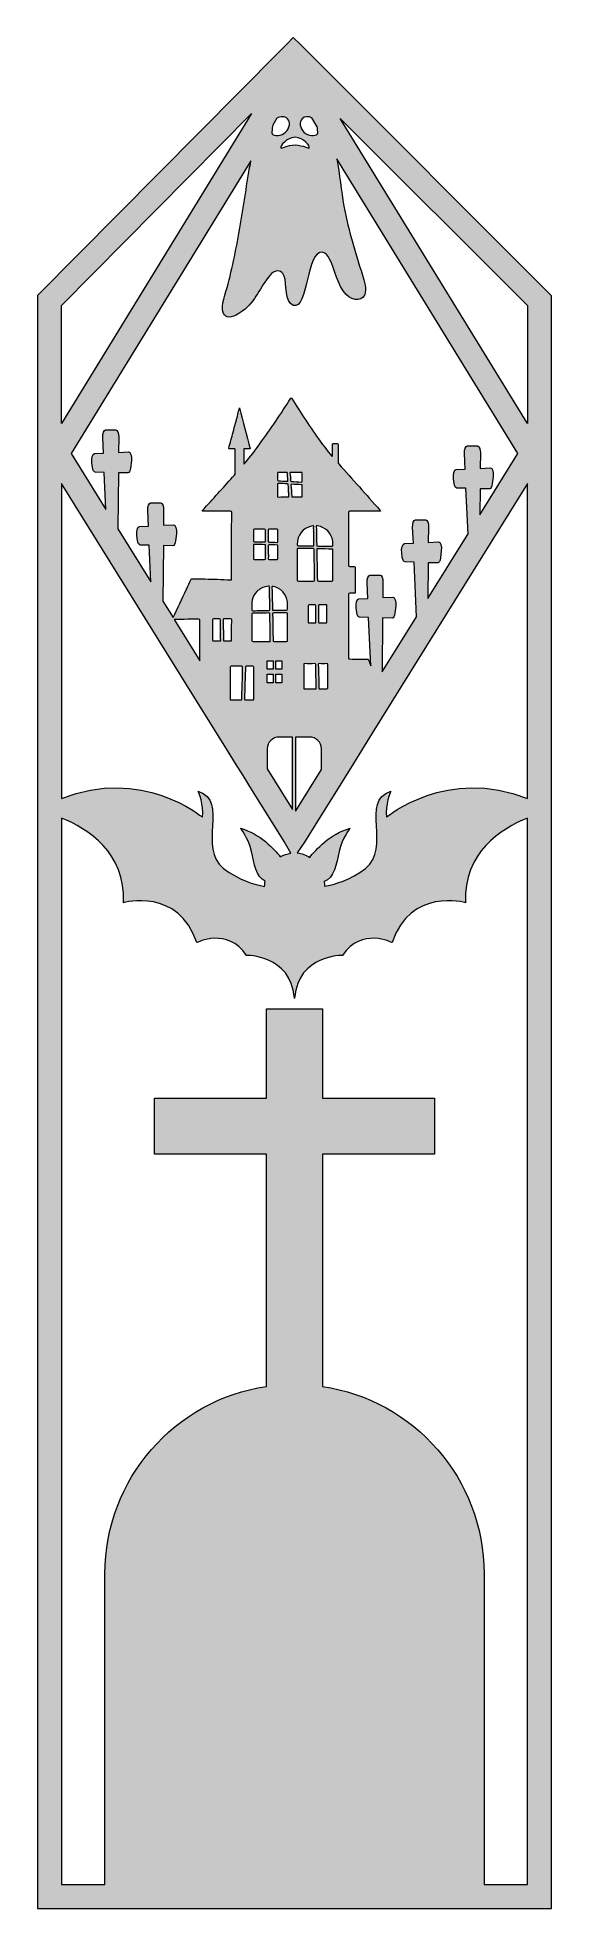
# Model space of a CAD drawing. Header units: centimetres. Extents: x 4.6 to 9.4, y -18.6 to -1.4.
import ezdxf

# ---------------------------------------------------------------- set-up
doc = ezdxf.new("R2010")
doc.units = ezdxf.units.CM
doc.header["$MEASUREMENT"] = 0
doc.layers.add('Layer 1', color=7, linetype='Continuous')

msp = doc.modelspace()

# ---------------------------------------------------------------- hatches: boundary and pattern name
at = {"layer": 'Layer 1', "true_color": 0x606060}
h = msp.add_hatch(color=251, dxfattribs=at)
h.dxf.hatch_style = 2
h.paths.add_polyline_path([(7.109, -1.5), (7.044, -1.435), (6.974, -1.365), (6.913, -1.428), (6.85, -1.491), (4.61, -3.75), (4.61, -18.65), (9.36, -18.65), (9.36, -3.751)])
h.paths.add_polyline_path([(9.138, -3.843), (9.138, -4.932), (7.408, -2.113)])
edge = h.paths.add_edge_path()
edge.add_spline(control_points=[(7.641, -9.041), (7.499, -9.15), (7.356, -9.191), (7.263, -9.206), (7.263, -9.191), (7.261, -9.176), (7.259, -9.161), (7.354, -9.136), (7.371, -8.998), (7.397, -8.884), (7.425, -8.758), (7.5, -8.67), (7.5, -8.67), (7.314, -8.721), (7.179, -8.871), (7.126, -8.94), (7.092, -8.916), (7.053, -8.904), (7.011, -8.899), (7.011, -8.899), (7.077, -8.8), (7.077, -8.8), (7.077, -8.8), (7.214, -8.58), (7.214, -8.58), (7.214, -8.58), (7.373, -8.324), (7.373, -8.324), (7.373, -8.324), (7.444, -8.21), (7.444, -8.21), (7.444, -8.21), (7.529, -8.073), (7.529, -8.073), (7.529, -8.073), (7.605, -7.952), (7.605, -7.952), (7.605, -7.952), (7.703, -7.791), (7.703, -7.791), (7.703, -7.791), (9.138, -5.485), (9.138, -5.485), (9.138, -5.485), (9.138, -8.397), (9.138, -8.397), (8.399, -8.094), (7.835, -8.568), (7.835, -8.568), (7.818, -8.459), (7.874, -8.329), (7.874, -8.329), (7.591, -8.416), (7.882, -8.855), (7.641, -9.041)], knot_values=[0, 0, 0, 0, 1, 1, 1, 2, 2, 2, 3, 3, 3, 4, 4, 4, 5, 5, 5, 6, 6, 6, 7, 7, 7, 8, 8, 8, 9, 9, 9, 10, 10, 10, 11, 11, 11, 12, 12, 12, 13, 13, 13, 14, 14, 14, 15, 15, 15, 16, 16, 16, 17, 17, 17, 18, 18, 18, 18], degree=3, periodic=1)
edge = h.paths.add_edge_path()
edge.add_spline(control_points=[(6.602, -6.945), (6.594, -6.945), (6.591, -6.944), (6.591, -6.935), (6.592, -6.895), (6.592, -6.854), (6.592, -6.814), (6.592, -6.814), (6.592, -6.754), (6.592, -6.754), (6.592, -6.734), (6.592, -6.714), (6.591, -6.694), (6.591, -6.687), (6.592, -6.685), (6.599, -6.685), (6.648, -6.684), (6.697, -6.684), (6.746, -6.682), (6.755, -6.682), (6.757, -6.684), (6.758, -6.694), (6.758, -6.774), (6.76, -6.855), (6.761, -6.936), (6.763, -6.944), (6.759, -6.946), (6.751, -6.945), (6.751, -6.945), (6.602, -6.945), (6.602, -6.945)], knot_values=[0, 0, 0, 0, 1, 1, 1, 2, 2, 2, 3, 3, 3, 4, 4, 4, 5, 5, 5, 6, 6, 6, 7, 7, 7, 8, 8, 8, 9, 9, 9, 10, 10, 10, 10], degree=3, periodic=1)
edge = h.paths.add_edge_path()
edge.add_spline(control_points=[(6.609, -7.183), (6.609, -7.183), (6.609, -7.475), (6.609, -7.475), (6.609, -7.483), (6.607, -7.485), (6.598, -7.485), (6.598, -7.485), (6.531, -7.485), (6.531, -7.485), (6.525, -7.485), (6.523, -7.484), (6.523, -7.476), (6.525, -7.417), (6.526, -7.359), (6.528, -7.3), (6.531, -7.261), (6.531, -7.221), (6.531, -7.182), (6.531, -7.176), (6.533, -7.173), (6.54, -7.173), (6.54, -7.173), (6.599, -7.173), (6.599, -7.173), (6.607, -7.173), (6.609, -7.176), (6.609, -7.183)], knot_values=[0, 0, 0, 0, 1, 1, 1, 2, 2, 2, 3, 3, 3, 4, 4, 4, 5, 5, 5, 6, 6, 6, 7, 7, 7, 8, 8, 8, 9, 9, 9, 9], degree=3, periodic=1)
edge = h.paths.add_edge_path()
edge.add_spline(control_points=[(6.613, -6.048), (6.645, -6.05), (6.677, -6.051), (6.709, -6.051), (6.716, -6.051), (6.717, -6.054), (6.717, -6.06), (6.717, -6.06), (6.717, -6.179), (6.717, -6.179), (6.717, -6.185), (6.716, -6.187), (6.709, -6.187), (6.709, -6.187), (6.613, -6.187), (6.613, -6.187), (6.607, -6.187), (6.605, -6.185), (6.605, -6.179), (6.605, -6.179), (6.605, -6.056), (6.605, -6.056), (6.605, -6.05), (6.607, -6.048), (6.613, -6.048)], knot_values=[0, 0, 0, 0, 1, 1, 1, 2, 2, 2, 3, 3, 3, 4, 4, 4, 5, 5, 5, 6, 6, 6, 7, 7, 7, 8, 8, 8, 8], degree=3, periodic=1)
edge = h.paths.add_edge_path()
edge.add_spline(control_points=[(6.605, -6.013), (6.606, -5.982), (6.605, -5.95), (6.605, -5.919), (6.605, -5.911), (6.606, -5.909), (6.614, -5.909), (6.614, -5.909), (6.707, -5.909), (6.707, -5.909), (6.714, -5.909), (6.717, -5.91), (6.717, -5.917), (6.716, -5.934), (6.717, -5.951), (6.717, -5.969), (6.717, -5.969), (6.717, -6.018), (6.717, -6.018), (6.717, -6.025), (6.715, -6.026), (6.709, -6.026), (6.678, -6.025), (6.646, -6.024), (6.615, -6.024), (6.608, -6.024), (6.605, -6.022), (6.605, -6.013)], knot_values=[0, 0, 0, 0, 1, 1, 1, 2, 2, 2, 3, 3, 3, 4, 4, 4, 5, 5, 5, 6, 6, 6, 7, 7, 7, 8, 8, 8, 9, 9, 9, 9], degree=3, periodic=1)
edge = h.paths.add_edge_path()
edge.add_spline(control_points=[(6.637, -6.484), (6.664, -6.459), (6.694, -6.442), (6.729, -6.437), (6.755, -6.433), (6.753, -6.43), (6.753, -6.456), (6.754, -6.487), (6.753, -6.517), (6.753, -6.548), (6.753, -6.548), (6.756, -6.548), (6.756, -6.548), (6.756, -6.582), (6.756, -6.615), (6.757, -6.65), (6.757, -6.656), (6.754, -6.658), (6.748, -6.658), (6.699, -6.659), (6.651, -6.66), (6.602, -6.661), (6.595, -6.661), (6.591, -6.661), (6.591, -6.653), (6.593, -6.623), (6.588, -6.593), (6.595, -6.564), (6.602, -6.533), (6.615, -6.507), (6.637, -6.484)], knot_values=[0, 0, 0, 0, 1, 1, 1, 2, 2, 2, 3, 3, 3, 4, 4, 4, 5, 5, 5, 6, 6, 6, 7, 7, 7, 8, 8, 8, 9, 9, 9, 10, 10, 10, 10], degree=3, periodic=1)
edge = h.paths.add_edge_path()
edge.add_spline(control_points=[(6.836, -5.485), (6.864, -5.487), (6.891, -5.488), (6.918, -5.489), (6.926, -5.49), (6.927, -5.494), (6.927, -5.499), (6.929, -5.521), (6.93, -5.544), (6.931, -5.566), (6.932, -5.578), (6.932, -5.59), (6.933, -5.604), (6.935, -5.609), (6.932, -5.61), (6.927, -5.61), (6.897, -5.61), (6.866, -5.61), (6.836, -5.611), (6.829, -5.611), (6.828, -5.609), (6.828, -5.604), (6.828, -5.604), (6.828, -5.491), (6.828, -5.491), (6.828, -5.486), (6.83, -5.485), (6.836, -5.485)], knot_values=[0, 0, 0, 0, 1, 1, 1, 2, 2, 2, 3, 3, 3, 4, 4, 4, 5, 5, 5, 6, 6, 6, 7, 7, 7, 8, 8, 8, 9, 9, 9, 9], degree=3, periodic=1)
edge = h.paths.add_edge_path()
edge.add_spline(control_points=[(6.828, -5.452), (6.828, -5.452), (6.828, -5.389), (6.828, -5.389), (6.828, -5.384), (6.83, -5.383), (6.835, -5.383), (6.835, -5.383), (6.911, -5.383), (6.911, -5.383), (6.917, -5.383), (6.919, -5.384), (6.919, -5.389), (6.92, -5.413), (6.922, -5.435), (6.923, -5.458), (6.923, -5.464), (6.923, -5.466), (6.917, -5.465), (6.89, -5.464), (6.862, -5.462), (6.836, -5.46), (6.83, -5.459), (6.828, -5.458), (6.828, -5.452)], knot_values=[0, 0, 0, 0, 1, 1, 1, 2, 2, 2, 3, 3, 3, 4, 4, 4, 5, 5, 5, 6, 6, 6, 7, 7, 7, 8, 8, 8, 8], degree=3, periodic=1)
h.paths.add_polyline_path([(6.812, -7.201), (6.812, -7.123), (6.869, -7.123), (6.869, -7.201)])
h.paths.add_polyline_path([(6.869, -7.248), (6.869, -7.327), (6.812, -7.327), (6.812, -7.248)])
edge = h.paths.add_edge_path()
edge.add_spline(control_points=[(6.796, -6.945), (6.789, -6.945), (6.787, -6.944), (6.787, -6.936), (6.786, -6.857), (6.785, -6.78), (6.783, -6.701), (6.783, -6.682), (6.783, -6.682), (6.801, -6.682), (6.838, -6.681), (6.876, -6.681), (6.912, -6.68), (6.92, -6.68), (6.921, -6.683), (6.921, -6.69), (6.921, -6.69), (6.921, -6.935), (6.921, -6.935), (6.921, -6.943), (6.92, -6.946), (6.911, -6.945), (6.911, -6.945), (6.796, -6.945), (6.796, -6.945)], knot_values=[0, 0, 0, 0, 1, 1, 1, 2, 2, 2, 3, 3, 3, 4, 4, 4, 5, 5, 5, 6, 6, 6, 7, 7, 7, 8, 8, 8, 8], degree=3, periodic=1)
h.paths.add_polyline_path([(6.734, -7.201), (6.734, -7.123), (6.789, -7.123), (6.789, -7.201)])
h.paths.add_polyline_path([(6.789, -7.248), (6.789, -7.327), (6.734, -7.327), (6.734, -7.248)])
edge = h.paths.add_edge_path()
edge.add_spline(control_points=[(6.911, -6.655), (6.88, -6.655), (6.85, -6.656), (6.819, -6.656), (6.819, -6.656), (6.789, -6.656), (6.789, -6.656), (6.784, -6.656), (6.781, -6.655), (6.781, -6.649), (6.781, -6.649), (6.781, -6.58), (6.781, -6.58), (6.781, -6.58), (6.778, -6.58), (6.778, -6.58), (6.778, -6.535), (6.778, -6.491), (6.777, -6.447), (6.777, -6.439), (6.778, -6.436), (6.788, -6.437), (6.857, -6.45), (6.912, -6.51), (6.92, -6.58), (6.922, -6.602), (6.92, -6.625), (6.921, -6.648), (6.921, -6.655), (6.916, -6.655), (6.911, -6.655)], knot_values=[0, 0, 0, 0, 1, 1, 1, 2, 2, 2, 3, 3, 3, 4, 4, 4, 5, 5, 5, 6, 6, 6, 7, 7, 7, 8, 8, 8, 9, 9, 9, 10, 10, 10, 10], degree=3, periodic=1)
edge = h.paths.add_edge_path()
edge.add_spline(control_points=[(6.751, -6.187), (6.745, -6.187), (6.743, -6.185), (6.743, -6.178), (6.744, -6.158), (6.743, -6.138), (6.743, -6.118), (6.743, -6.118), (6.743, -6.061), (6.743, -6.061), (6.743, -6.054), (6.744, -6.052), (6.75, -6.053), (6.776, -6.053), (6.8, -6.054), (6.825, -6.054), (6.831, -6.054), (6.832, -6.056), (6.832, -6.063), (6.832, -6.063), (6.832, -6.179), (6.832, -6.179), (6.832, -6.186), (6.83, -6.187), (6.825, -6.187), (6.8, -6.187), (6.776, -6.186), (6.751, -6.187)], knot_values=[0, 0, 0, 0, 1, 1, 1, 2, 2, 2, 3, 3, 3, 4, 4, 4, 5, 5, 5, 6, 6, 6, 7, 7, 7, 8, 8, 8, 9, 9, 9, 9], degree=3, periodic=1)
edge = h.paths.add_edge_path()
edge.add_spline(control_points=[(6.832, -5.916), (6.832, -5.916), (6.832, -6.021), (6.832, -6.021), (6.832, -6.027), (6.83, -6.03), (6.825, -6.03), (6.799, -6.028), (6.774, -6.027), (6.748, -6.027), (6.744, -6.027), (6.743, -6.025), (6.743, -6.021), (6.741, -5.986), (6.741, -5.951), (6.741, -5.916), (6.741, -5.911), (6.743, -5.909), (6.748, -5.909), (6.748, -5.909), (6.825, -5.909), (6.825, -5.909), (6.831, -5.909), (6.832, -5.911), (6.832, -5.916)], knot_values=[0, 0, 0, 0, 1, 1, 1, 2, 2, 2, 3, 3, 3, 4, 4, 4, 5, 5, 5, 6, 6, 6, 7, 7, 7, 8, 8, 8, 8], degree=3, periodic=1)
edge = h.paths.add_edge_path()
edge.add_spline(control_points=[(6.733, -7.938), (6.733, -7.877), (6.783, -7.828), (6.842, -7.828), (6.842, -7.828), (6.966, -7.828), (6.966, -7.828), (6.966, -7.828), (6.966, -8.497), (6.966, -8.497), (6.966, -8.497), (6.733, -8.123), (6.733, -8.123), (6.733, -8.123), (6.733, -7.938), (6.733, -7.938)], knot_values=[0, 0, 0, 0, 1, 1, 1, 2, 2, 2, 3, 3, 3, 4, 4, 4, 5, 5, 5, 5], degree=3, periodic=1)
edge = h.paths.add_edge_path()
edge.add_spline(control_points=[(7.165, -5.927), (7.165, -5.927), (7.165, -6.054), (7.165, -6.054), (7.165, -6.061), (7.164, -6.063), (7.156, -6.063), (7.111, -6.062), (7.067, -6.061), (7.021, -6.061), (7.013, -6.06), (7.01, -6.057), (7.01, -6.048), (7.007, -5.965), (7.064, -5.895), (7.141, -5.88), (7.165, -5.874), (7.162, -5.872), (7.162, -5.898), (7.163, -5.908), (7.162, -5.917), (7.162, -5.927), (7.162, -5.927), (7.165, -5.927), (7.165, -5.927)], knot_values=[0, 0, 0, 0, 1, 1, 1, 2, 2, 2, 3, 3, 3, 4, 4, 4, 5, 5, 5, 6, 6, 6, 7, 7, 7, 8, 8, 8, 8], degree=3, periodic=1)
edge = h.paths.add_edge_path()
edge.add_spline(control_points=[(7.213, -7.15), (7.236, -7.151), (7.26, -7.151), (7.283, -7.15), (7.291, -7.15), (7.293, -7.152), (7.293, -7.16), (7.293, -7.16), (7.293, -7.241), (7.293, -7.241), (7.293, -7.241), (7.294, -7.241), (7.294, -7.241), (7.294, -7.241), (7.294, -7.372), (7.294, -7.372), (7.294, -7.381), (7.292, -7.383), (7.284, -7.383), (7.262, -7.384), (7.24, -7.382), (7.217, -7.383), (7.212, -7.383), (7.211, -7.382), (7.211, -7.376), (7.21, -7.345), (7.21, -7.314), (7.209, -7.283), (7.207, -7.242), (7.206, -7.201), (7.205, -7.159), (7.205, -7.152), (7.206, -7.15), (7.213, -7.15)], knot_values=[0, 0, 0, 0, 1, 1, 1, 2, 2, 2, 3, 3, 3, 4, 4, 4, 5, 5, 5, 6, 6, 6, 7, 7, 7, 8, 8, 8, 9, 9, 9, 10, 10, 10, 11, 11, 11, 11], degree=3, periodic=1)
edge = h.paths.add_edge_path()
edge.add_spline(control_points=[(7.207, -6.765), (7.207, -6.765), (7.207, -6.614), (7.207, -6.614), (7.207, -6.609), (7.21, -6.606), (7.215, -6.606), (7.215, -6.606), (7.276, -6.606), (7.276, -6.606), (7.283, -6.606), (7.284, -6.609), (7.284, -6.614), (7.284, -6.614), (7.284, -6.765), (7.284, -6.765), (7.284, -6.772), (7.282, -6.774), (7.275, -6.774), (7.275, -6.774), (7.216, -6.774), (7.216, -6.774), (7.21, -6.774), (7.207, -6.772), (7.207, -6.765)], knot_values=[0, 0, 0, 0, 1, 1, 1, 2, 2, 2, 3, 3, 3, 4, 4, 4, 5, 5, 5, 6, 6, 6, 7, 7, 7, 8, 8, 8, 8], degree=3, periodic=1)
edge = h.paths.add_edge_path()
edge.add_spline(control_points=[(7.209, -6.388), (7.197, -6.388), (7.196, -6.383), (7.196, -6.375), (7.196, -6.347), (7.195, -6.319), (7.195, -6.291), (7.193, -6.228), (7.192, -6.166), (7.191, -6.103), (7.191, -6.089), (7.191, -6.088), (7.204, -6.089), (7.246, -6.089), (7.29, -6.091), (7.332, -6.092), (7.338, -6.092), (7.339, -6.094), (7.339, -6.101), (7.339, -6.101), (7.339, -6.378), (7.339, -6.378), (7.341, -6.386), (7.337, -6.387), (7.329, -6.387), (7.29, -6.387), (7.248, -6.387), (7.209, -6.388)], knot_values=[0, 0, 0, 0, 1, 1, 1, 2, 2, 2, 3, 3, 3, 4, 4, 4, 5, 5, 5, 6, 6, 6, 7, 7, 7, 8, 8, 8, 9, 9, 9, 9], degree=3, periodic=1)
edge = h.paths.add_edge_path()
edge.add_spline(control_points=[(7.317, -6.066), (7.286, -6.065), (7.254, -6.065), (7.223, -6.064), (7.223, -6.064), (7.205, -6.064), (7.205, -6.064), (7.191, -6.062), (7.19, -6.062), (7.19, -6.046), (7.189, -5.993), (7.189, -5.94), (7.186, -5.885), (7.186, -5.876), (7.19, -5.876), (7.197, -5.878), (7.273, -5.89), (7.326, -5.943), (7.338, -6.018), (7.339, -6.026), (7.339, -6.034), (7.339, -6.04), (7.339, -6.04), (7.339, -6.045), (7.339, -6.045), (7.339, -6.067), (7.339, -6.067), (7.317, -6.066)], knot_values=[0, 0, 0, 0, 1, 1, 1, 2, 2, 2, 3, 3, 3, 4, 4, 4, 5, 5, 5, 6, 6, 6, 7, 7, 7, 8, 8, 8, 9, 9, 9, 9], degree=3, periodic=1)
edge = h.paths.add_edge_path()
edge.add_spline(control_points=[(7.234, -7.938), (7.234, -7.938), (7.234, -8.129), (7.234, -8.129), (7.234, -8.129), (6.998, -8.509), (6.998, -8.509), (6.998, -8.509), (6.993, -8.509), (6.993, -8.509), (6.993, -8.509), (6.993, -7.828), (6.993, -7.828), (6.993, -7.828), (7.124, -7.828), (7.124, -7.828), (7.185, -7.828), (7.234, -7.877), (7.234, -7.938)], knot_values=[0, 0, 0, 0, 1, 1, 1, 2, 2, 2, 3, 3, 3, 4, 4, 4, 5, 5, 5, 6, 6, 6, 6], degree=3, periodic=1)
edge = h.paths.add_edge_path()
edge.add_spline(control_points=[(7.172, -7.383), (7.143, -7.383), (7.113, -7.383), (7.083, -7.384), (7.07, -7.384), (7.07, -7.384), (7.07, -7.371), (7.07, -7.371), (7.07, -7.161), (7.07, -7.161), (7.07, -7.153), (7.071, -7.15), (7.08, -7.15), (7.111, -7.151), (7.141, -7.151), (7.172, -7.15), (7.179, -7.15), (7.181, -7.152), (7.181, -7.159), (7.182, -7.203), (7.182, -7.249), (7.184, -7.293), (7.185, -7.319), (7.184, -7.344), (7.185, -7.369), (7.186, -7.383), (7.186, -7.383), (7.172, -7.383)], knot_values=[0, 0, 0, 0, 1, 1, 1, 2, 2, 2, 3, 3, 3, 4, 4, 4, 5, 5, 5, 6, 6, 6, 7, 7, 7, 8, 8, 8, 9, 9, 9, 9], degree=3, periodic=1)
edge = h.paths.add_edge_path()
edge.add_spline(control_points=[(7.183, -6.766), (7.183, -6.772), (7.181, -6.774), (7.175, -6.774), (7.175, -6.774), (7.12, -6.774), (7.12, -6.774), (7.113, -6.774), (7.112, -6.772), (7.112, -6.765), (7.112, -6.765), (7.112, -6.615), (7.112, -6.615), (7.112, -6.609), (7.114, -6.606), (7.121, -6.606), (7.121, -6.606), (7.174, -6.606), (7.174, -6.606), (7.182, -6.606), (7.183, -6.609), (7.183, -6.615), (7.183, -6.615), (7.183, -6.766), (7.183, -6.766)], knot_values=[0, 0, 0, 0, 1, 1, 1, 2, 2, 2, 3, 3, 3, 4, 4, 4, 5, 5, 5, 6, 6, 6, 7, 7, 7, 8, 8, 8, 8], degree=3, periodic=1)
edge = h.paths.add_edge_path()
edge.add_spline(control_points=[(7.16, -6.388), (7.113, -6.387), (7.068, -6.387), (7.021, -6.388), (7.011, -6.388), (7.01, -6.385), (7.01, -6.376), (7.01, -6.376), (7.01, -6.095), (7.01, -6.095), (7.01, -6.087), (7.011, -6.085), (7.019, -6.085), (7.065, -6.086), (7.111, -6.086), (7.156, -6.087), (7.163, -6.087), (7.166, -6.089), (7.166, -6.096), (7.168, -6.189), (7.17, -6.283), (7.171, -6.376), (7.171, -6.385), (7.169, -6.388), (7.16, -6.388)], knot_values=[0, 0, 0, 0, 1, 1, 1, 2, 2, 2, 3, 3, 3, 4, 4, 4, 5, 5, 5, 6, 6, 6, 7, 7, 7, 8, 8, 8, 8], degree=3, periodic=1)
edge = h.paths.add_edge_path()
edge.add_spline(control_points=[(7.048, -5.61), (7.048, -5.61), (6.968, -5.61), (6.968, -5.61), (6.961, -5.61), (6.96, -5.609), (6.959, -5.602), (6.957, -5.569), (6.955, -5.535), (6.952, -5.501), (6.951, -5.494), (6.953, -5.491), (6.961, -5.493), (6.99, -5.495), (7.018, -5.496), (7.047, -5.497), (7.054, -5.498), (7.057, -5.499), (7.055, -5.507), (7.055, -5.507), (7.055, -5.578), (7.055, -5.578), (7.055, -5.586), (7.055, -5.594), (7.057, -5.601), (7.057, -5.608), (7.054, -5.61), (7.048, -5.61)], knot_values=[0, 0, 0, 0, 1, 1, 1, 2, 2, 2, 3, 3, 3, 4, 4, 4, 5, 5, 5, 6, 6, 6, 7, 7, 7, 8, 8, 8, 9, 9, 9, 9], degree=3, periodic=1)
edge = h.paths.add_edge_path()
edge.add_spline(control_points=[(7.055, -5.465), (7.057, -5.47), (7.054, -5.473), (7.049, -5.473), (7.018, -5.47), (6.988, -5.469), (6.957, -5.467), (6.951, -5.467), (6.95, -5.465), (6.949, -5.459), (6.948, -5.436), (6.946, -5.414), (6.943, -5.39), (6.943, -5.384), (6.946, -5.383), (6.952, -5.383), (6.952, -5.383), (7.048, -5.383), (7.048, -5.383), (7.054, -5.382), (7.057, -5.385), (7.055, -5.39), (7.055, -5.39), (7.055, -5.465), (7.055, -5.465)], knot_values=[0, 0, 0, 0, 1, 1, 1, 2, 2, 2, 3, 3, 3, 4, 4, 4, 5, 5, 5, 6, 6, 6, 7, 7, 7, 8, 8, 8, 8], degree=3, periodic=1)
edge = h.paths.add_edge_path()
edge.add_spline(control_points=[(7.057, -2.116), (7.079, -2.094), (7.115, -2.094), (7.144, -2.108), (7.144, -2.108), (7.195, -2.19), (7.195, -2.19), (7.195, -2.193), (7.196, -2.196), (7.196, -2.201), (7.201, -2.232), (7.202, -2.247), (7.196, -2.256), (7.178, -2.281), (7.11, -2.277), (7.072, -2.24), (7.033, -2.202), (7.027, -2.146), (7.057, -2.116)], knot_values=[0, 0, 0, 0, 1, 1, 1, 2, 2, 2, 3, 3, 3, 4, 4, 4, 5, 5, 5, 6, 6, 6, 6], degree=3, periodic=1)
edge = h.paths.add_edge_path()
edge.add_spline(control_points=[(6.99, -2.288), (7.07, -2.288), (7.13, -2.372), (7.122, -2.386), (7.115, -2.396), (7.071, -2.361), (6.992, -2.359), (6.911, -2.359), (6.866, -2.397), (6.859, -2.386), (6.85, -2.372), (6.911, -2.288), (6.99, -2.288)], knot_values=[0, 0, 0, 0, 1, 1, 1, 2, 2, 2, 3, 3, 3, 4, 4, 4, 4], degree=3, periodic=1)
edge = h.paths.add_edge_path()
edge.add_spline(control_points=[(6.78, -2.201), (6.781, -2.191), (6.783, -2.183), (6.784, -2.175), (6.784, -2.175), (6.822, -2.111), (6.822, -2.111), (6.854, -2.095), (6.896, -2.092), (6.92, -2.116), (6.95, -2.146), (6.942, -2.202), (6.903, -2.24), (6.866, -2.277), (6.798, -2.281), (6.78, -2.256), (6.774, -2.247), (6.776, -2.232), (6.78, -2.201)], knot_values=[0, 0, 0, 0, 1, 1, 1, 2, 2, 2, 3, 3, 3, 4, 4, 4, 5, 5, 5, 6, 6, 6, 6], degree=3, periodic=1)
edge = h.paths.add_edge_path()
edge.add_spline(control_points=[(6.857, -3.529), (6.874, -3.538), (6.883, -3.555), (6.89, -3.572), (6.915, -3.635), (6.891, -3.815), (6.973, -3.841), (7.116, -3.884), (7.09, -3.326), (7.245, -3.35), (7.274, -3.355), (7.293, -3.382), (7.306, -3.408), (7.364, -3.511), (7.378, -3.654), (7.463, -3.741), (7.523, -3.803), (7.635, -3.815), (7.641, -3.703), (7.643, -3.67), (7.635, -3.636), (7.625, -3.604), (7.558, -3.379), (7.483, -3.156), (7.442, -2.924), (7.416, -2.78), (7.403, -2.631), (7.377, -2.487), (7.377, -2.487), (9.048, -5.21), (9.048, -5.21), (9.048, -5.21), (8.696, -5.775), (8.696, -5.775), (8.696, -5.775), (8.699, -5.534), (8.699, -5.534), (8.699, -5.534), (8.786, -5.536), (8.786, -5.536), (8.798, -5.536), (8.808, -5.517), (8.812, -5.49), (8.812, -5.49), (8.821, -5.424), (8.821, -5.424), (8.825, -5.383), (8.812, -5.341), (8.794, -5.342), (8.794, -5.342), (8.701, -5.346), (8.701, -5.346), (8.701, -5.346), (8.702, -5.203), (8.702, -5.203), (8.702, -5.167), (8.691, -5.138), (8.675, -5.138), (8.675, -5.138), (8.581, -5.138), (8.581, -5.138), (8.565, -5.138), (8.553, -5.171), (8.554, -5.209), (8.554, -5.209), (8.561, -5.353), (8.561, -5.353), (8.561, -5.353), (8.479, -5.356), (8.479, -5.356), (8.46, -5.357), (8.448, -5.4), (8.453, -5.442), (8.453, -5.442), (8.46, -5.485), (8.46, -5.485), (8.463, -5.51), (8.473, -5.527), (8.484, -5.528), (8.484, -5.528), (8.569, -5.53), (8.569, -5.53), (8.569, -5.53), (8.588, -5.952), (8.588, -5.952), (8.588, -5.952), (8.217, -6.547), (8.217, -6.547), (8.217, -6.547), (8.22, -6.218), (8.22, -6.218), (8.22, -6.218), (8.308, -6.22), (8.308, -6.22), (8.319, -6.22), (8.33, -6.202), (8.334, -6.174), (8.334, -6.174), (8.341, -6.108), (8.341, -6.108), (8.346, -6.066), (8.334, -6.025), (8.316, -6.025), (8.316, -6.025), (8.221, -6.03), (8.221, -6.03), (8.221, -6.03), (8.224, -5.888), (8.224, -5.888), (8.224, -5.852), (8.212, -5.822), (8.197, -5.822), (8.197, -5.822), (8.103, -5.822), (8.103, -5.822), (8.086, -5.822), (8.074, -5.855), (8.076, -5.893), (8.076, -5.893), (8.083, -6.036), (8.083, -6.036), (8.083, -6.036), (8, -6.041), (8, -6.041), (7.982, -6.042), (7.97, -6.084), (7.975, -6.125), (7.975, -6.125), (7.981, -6.168), (7.981, -6.168), (7.985, -6.194), (7.995, -6.211), (8.006, -6.211), (8.006, -6.211), (8.089, -6.214), (8.089, -6.214), (8.089, -6.214), (8.112, -6.716), (8.112, -6.716), (8.112, -6.716), (7.794, -7.227), (7.794, -7.227), (7.794, -7.227), (7.799, -6.728), (7.799, -6.728), (7.799, -6.728), (7.886, -6.731), (7.886, -6.731), (7.899, -6.731), (7.909, -6.712), (7.912, -6.684), (7.912, -6.684), (7.92, -6.618), (7.92, -6.618), (7.925, -6.577), (7.912, -6.535), (7.894, -6.535), (7.894, -6.535), (7.801, -6.54), (7.801, -6.54), (7.801, -6.54), (7.802, -6.398), (7.802, -6.398), (7.802, -6.362), (7.791, -6.332), (7.775, -6.332), (7.775, -6.332), (7.681, -6.332), (7.681, -6.332), (7.666, -6.332), (7.653, -6.366), (7.655, -6.403), (7.655, -6.403), (7.661, -6.547), (7.661, -6.547), (7.661, -6.547), (7.579, -6.551), (7.579, -6.551), (7.561, -6.552), (7.548, -6.594), (7.555, -6.635), (7.555, -6.635), (7.56, -6.679), (7.56, -6.679), (7.564, -6.704), (7.574, -6.722), (7.585, -6.722), (7.585, -6.722), (7.669, -6.724), (7.669, -6.724), (7.669, -6.724), (7.689, -7.169), (7.689, -7.169), (7.682, -7.151), (7.676, -7.135), (7.669, -7.117), (7.667, -7.11), (7.663, -7.108), (7.656, -7.108), (7.604, -7.108), (7.55, -7.109), (7.497, -7.107), (7.487, -7.107), (7.484, -7.105), (7.485, -7.095), (7.485, -7.095), (7.485, -6.655), (7.485, -6.655), (7.485, -6.606), (7.485, -6.558), (7.484, -6.509), (7.484, -6.501), (7.486, -6.498), (7.495, -6.498), (7.508, -6.499), (7.523, -6.499), (7.537, -6.499), (7.544, -6.5), (7.546, -6.498), (7.546, -6.491), (7.545, -6.474), (7.545, -6.458), (7.545, -6.441), (7.545, -6.381), (7.545, -6.321), (7.546, -6.26), (7.546, -6.254), (7.543, -6.253), (7.537, -6.253), (7.523, -6.253), (7.509, -6.251), (7.496, -6.253), (7.487, -6.253), (7.485, -6.25), (7.485, -6.24), (7.485, -6.24), (7.485, -5.753), (7.485, -5.753), (7.485, -5.744), (7.487, -5.742), (7.496, -5.742), (7.496, -5.742), (7.771, -5.742), (7.771, -5.742), (7.774, -5.742), (7.778, -5.743), (7.78, -5.74), (7.778, -5.738), (7.777, -5.734), (7.774, -5.732), (7.648, -5.589), (7.521, -5.446), (7.393, -5.304), (7.388, -5.3), (7.387, -5.295), (7.387, -5.288), (7.387, -5.288), (7.387, -5.126), (7.387, -5.126), (7.387, -5.119), (7.386, -5.116), (7.378, -5.116), (7.367, -5.118), (7.355, -5.118), (7.344, -5.116), (7.337, -5.116), (7.335, -5.119), (7.335, -5.125), (7.335, -5.125), (7.335, -5.226), (7.335, -5.226), (7.335, -5.23), (7.336, -5.233), (7.333, -5.237), (7.331, -5.234), (7.328, -5.232), (7.327, -5.23), (7.291, -5.186), (7.256, -5.142), (7.223, -5.096), (7.13, -4.968), (7.044, -4.836), (6.961, -4.7), (6.958, -4.694), (6.956, -4.692), (6.951, -4.699), (6.859, -4.841), (6.766, -4.982), (6.666, -5.119), (6.623, -5.179), (6.577, -5.239), (6.528, -5.295), (6.525, -5.3), (6.522, -5.304), (6.516, -5.306), (6.516, -5.306), (6.516, -5.172), (6.516, -5.172), (6.516, -5.166), (6.518, -5.165), (6.524, -5.165), (6.524, -5.165), (6.577, -5.165), (6.577, -5.165), (6.544, -5.04), (6.511, -4.916), (6.477, -4.788), (6.472, -4.809), (6.466, -4.826), (6.462, -4.844), (6.45, -4.9), (6.432, -4.956), (6.418, -5.012), (6.405, -5.062), (6.391, -5.11), (6.378, -5.159), (6.376, -5.164), (6.378, -5.165), (6.383, -5.165), (6.398, -5.165), (6.413, -5.166), (6.428, -5.165), (6.435, -5.165), (6.437, -5.167), (6.437, -5.175), (6.437, -5.175), (6.437, -5.39), (6.437, -5.39), (6.437, -5.397), (6.435, -5.403), (6.431, -5.408), (6.339, -5.509), (6.248, -5.611), (6.156, -5.712), (6.148, -5.722), (6.14, -5.731), (6.131, -5.741), (6.136, -5.743), (6.139, -5.742), (6.142, -5.742), (6.142, -5.742), (6.392, -5.742), (6.392, -5.742), (6.403, -5.742), (6.405, -5.746), (6.405, -5.754), (6.404, -5.957), (6.404, -6.16), (6.404, -6.363), (6.404, -6.363), (6.404, -6.369), (6.404, -6.369), (6.405, -6.375), (6.403, -6.376), (6.398, -6.376), (6.356, -6.375), (6.317, -6.372), (6.275, -6.371), (6.197, -6.369), (6.118, -6.367), (6.039, -6.365), (6.034, -6.365), (6.031, -6.366), (6.029, -6.371), (6.015, -6.401), (6, -6.432), (5.986, -6.462), (5.945, -6.55), (5.904, -6.638), (5.863, -6.724), (5.863, -6.724), (5.768, -6.573), (5.768, -6.573), (5.768, -6.573), (5.774, -6.06), (5.774, -6.06), (5.774, -6.06), (5.861, -6.062), (5.861, -6.062), (5.873, -6.063), (5.884, -6.044), (5.887, -6.016), (5.887, -6.016), (5.895, -5.95), (5.895, -5.95), (5.899, -5.909), (5.886, -5.866), (5.868, -5.868), (5.868, -5.868), (5.775, -5.872), (5.775, -5.872), (5.775, -5.872), (5.776, -5.73), (5.776, -5.73), (5.777, -5.693), (5.765, -5.665), (5.75, -5.665), (5.75, -5.665), (5.656, -5.665), (5.656, -5.665), (5.64, -5.665), (5.628, -5.698), (5.63, -5.736), (5.63, -5.736), (5.635, -5.879), (5.635, -5.879), (5.635, -5.879), (5.553, -5.883), (5.553, -5.883), (5.536, -5.883), (5.523, -5.926), (5.529, -5.967), (5.529, -5.967), (5.534, -6.011), (5.534, -6.011), (5.539, -6.036), (5.549, -6.054), (5.56, -6.054), (5.56, -6.054), (5.643, -6.056), (5.643, -6.056), (5.643, -6.056), (5.659, -6.395), (5.659, -6.395), (5.659, -6.395), (5.354, -5.904), (5.354, -5.904), (5.354, -5.904), (5.358, -5.386), (5.358, -5.386), (5.358, -5.386), (5.446, -5.388), (5.446, -5.388), (5.457, -5.389), (5.468, -5.371), (5.471, -5.343), (5.471, -5.343), (5.479, -5.276), (5.479, -5.276), (5.484, -5.235), (5.471, -5.193), (5.453, -5.194), (5.453, -5.194), (5.359, -5.199), (5.359, -5.199), (5.359, -5.199), (5.361, -5.057), (5.361, -5.057), (5.361, -5.02), (5.349, -4.991), (5.335, -4.991), (5.335, -4.991), (5.24, -4.991), (5.24, -4.991), (5.225, -4.991), (5.213, -5.023), (5.214, -5.062), (5.214, -5.062), (5.22, -5.205), (5.22, -5.205), (5.22, -5.205), (5.137, -5.21), (5.137, -5.21), (5.119, -5.21), (5.107, -5.253), (5.113, -5.294), (5.113, -5.294), (5.119, -5.337), (5.119, -5.337), (5.123, -5.363), (5.133, -5.381), (5.144, -5.381), (5.144, -5.381), (5.228, -5.383), (5.228, -5.383), (5.228, -5.383), (5.243, -5.727), (5.243, -5.727), (5.243, -5.727), (4.922, -5.21), (4.922, -5.21), (4.922, -5.21), (6.581, -2.506), (6.581, -2.506), (6.576, -2.534), (6.572, -2.561), (6.567, -2.587), (6.534, -2.785), (6.506, -2.983), (6.471, -3.178), (6.437, -3.369), (6.398, -3.559), (6.341, -3.746), (6.278, -3.957), (6.366, -4.009), (6.528, -3.875), (6.637, -3.785), (6.679, -3.641), (6.774, -3.547), (6.795, -3.524), (6.83, -3.513), (6.857, -3.529)], knot_values=[0, 0, 0, 0, 1, 1, 1, 2, 2, 2, 3, 3, 3, 4, 4, 4, 5, 5, 5, 6, 6, 6, 7, 7, 7, 8, 8, 8, 9, 9, 9, 10, 10, 10, 11, 11, 11, 12, 12, 12, 13, 13, 13, 14, 14, 14, 15, 15, 15, 16, 16, 16, 17, 17, 17, 18, 18, 18, 19, 19, 19, 20, 20, 20, 21, 21, 21, 22, 22, 22, 23, 23, 23, 24, 24, 24, 25, 25, 25, 26, 26, 26, 27, 27, 27, 28, 28, 28, 29, 29, 29, 30, 30, 30, 31, 31, 31, 32, 32, 32, 33, 33, 33, 34, 34, 34, 35, 35, 35, 36, 36, 36, 37, 37, 37, 38, 38, 38, 39, 39, 39, 40, 40, 40, 41, 41, 41, 42, 42, 42, 43, 43, 43, 44, 44, 44, 45, 45, 45, 46, 46, 46, 47, 47, 47, 48, 48, 48, 49, 49, 49, 50, 50, 50, 51, 51, 51, 52, 52, 52, 53, 53, 53, 54, 54, 54, 55, 55, 55, 56, 56, 56, 57, 57, 57, 58, 58, 58, 59, 59, 59, 60, 60, 60, 61, 61, 61, 62, 62, 62, 63, 63, 63, 64, 64, 64, 65, 65, 65, 66, 66, 66, 67, 67, 67, 68, 68, 68, 69, 69, 69, 70, 70, 70, 71, 71, 71, 72, 72, 72, 73, 73, 73, 74, 74, 74, 75, 75, 75, 76, 76, 76, 77, 77, 77, 78, 78, 78, 79, 79, 79, 80, 80, 80, 81, 81, 81, 82, 82, 82, 83, 83, 83, 84, 84, 84, 85, 85, 85, 86, 86, 86, 87, 87, 87, 88, 88, 88, 89, 89, 89, 90, 90, 90, 91, 91, 91, 92, 92, 92, 93, 93, 93, 94, 94, 94, 95, 95, 95, 96, 96, 96, 97, 97, 97, 98, 98, 98, 99, 99, 99, 100, 100, 100, 101, 101, 101, 102, 102, 102, 103, 103, 103, 104, 104, 104, 105, 105, 105, 106, 106, 106, 107, 107, 107, 108, 108, 108, 109, 109, 109, 110, 110, 110, 111, 111, 111, 112, 112, 112, 113, 113, 113, 114, 114, 114, 115, 115, 115, 116, 116, 116, 117, 117, 117, 118, 118, 118, 119, 119, 119, 120, 120, 120, 121, 121, 121, 122, 122, 122, 123, 123, 123, 124, 124, 124, 125, 125, 125, 126, 126, 126, 127, 127, 127, 128, 128, 128, 129, 129, 129, 130, 130, 130, 131, 131, 131, 132, 132, 132, 133, 133, 133, 134, 134, 134, 135, 135, 135, 136, 136, 136, 137, 137, 137, 138, 138, 138, 139, 139, 139, 140, 140, 140, 141, 141, 141, 142, 142, 142, 143, 143, 143, 144, 144, 144, 145, 145, 145, 146, 146, 146, 147, 147, 147, 148, 148, 148, 149, 149, 149, 150, 150, 150, 151, 151, 151, 152, 152, 152, 153, 153, 153, 154, 154, 154, 155, 155, 155, 156, 156, 156, 157, 157, 157, 158, 158, 158, 159, 159, 159, 160, 160, 160, 161, 161, 161, 162, 162, 162, 163, 163, 163, 164, 164, 164, 165, 165, 165, 166, 166, 166, 167, 167, 167, 167], degree=3, periodic=1)
edge = h.paths.add_edge_path()
edge.add_spline(control_points=[(6.325, -6.837), (6.325, -6.837), (6.325, -6.744), (6.325, -6.744), (6.325, -6.738), (6.328, -6.737), (6.333, -6.737), (6.333, -6.737), (6.398, -6.737), (6.398, -6.737), (6.403, -6.737), (6.405, -6.738), (6.405, -6.744), (6.404, -6.807), (6.404, -6.869), (6.404, -6.933), (6.405, -6.938), (6.404, -6.94), (6.398, -6.94), (6.398, -6.94), (6.335, -6.94), (6.335, -6.94), (6.328, -6.94), (6.328, -6.937), (6.328, -6.932), (6.328, -6.932), (6.328, -6.837), (6.328, -6.837), (6.328, -6.837), (6.325, -6.837), (6.325, -6.837)], knot_values=[0, 0, 0, 0, 1, 1, 1, 2, 2, 2, 3, 3, 3, 4, 4, 4, 5, 5, 5, 6, 6, 6, 7, 7, 7, 8, 8, 8, 9, 9, 9, 10, 10, 10, 10], degree=3, periodic=1)
edge = h.paths.add_edge_path()
edge.add_spline(control_points=[(6.391, -7.183), (6.391, -7.176), (6.393, -7.173), (6.401, -7.173), (6.401, -7.173), (6.495, -7.173), (6.495, -7.173), (6.504, -7.173), (6.506, -7.176), (6.506, -7.184), (6.505, -7.262), (6.503, -7.34), (6.5, -7.416), (6.5, -7.437), (6.499, -7.457), (6.499, -7.477), (6.499, -7.483), (6.496, -7.485), (6.491, -7.485), (6.491, -7.485), (6.399, -7.485), (6.399, -7.485), (6.391, -7.485), (6.391, -7.482), (6.391, -7.476), (6.391, -7.476), (6.391, -7.183), (6.391, -7.183)], knot_values=[0, 0, 0, 0, 1, 1, 1, 2, 2, 2, 3, 3, 3, 4, 4, 4, 5, 5, 5, 6, 6, 6, 7, 7, 7, 8, 8, 8, 9, 9, 9, 9], degree=3, periodic=1)
edge = h.paths.add_edge_path()
edge.add_spline(control_points=[(6.228, -6.746), (6.228, -6.738), (6.23, -6.736), (6.238, -6.737), (6.238, -6.737), (6.292, -6.737), (6.292, -6.737), (6.299, -6.736), (6.3, -6.738), (6.3, -6.745), (6.301, -6.788), (6.301, -6.832), (6.302, -6.875), (6.302, -6.894), (6.302, -6.913), (6.303, -6.932), (6.303, -6.938), (6.301, -6.94), (6.294, -6.94), (6.294, -6.94), (6.237, -6.94), (6.237, -6.94), (6.23, -6.94), (6.228, -6.938), (6.228, -6.932), (6.229, -6.9), (6.229, -6.869), (6.229, -6.839), (6.229, -6.808), (6.229, -6.777), (6.228, -6.746)], knot_values=[0, 0, 0, 0, 1, 1, 1, 2, 2, 2, 3, 3, 3, 4, 4, 4, 5, 5, 5, 6, 6, 6, 7, 7, 7, 8, 8, 8, 9, 9, 9, 10, 10, 10, 10], degree=3, periodic=1)
edge = h.paths.add_edge_path()
edge.add_spline(control_points=[(6.111, -6.753), (6.111, -6.753), (6.111, -7.123), (6.111, -7.123), (6.111, -7.123), (5.874, -6.741), (5.874, -6.741), (5.874, -6.741), (5.966, -6.741), (5.966, -6.741), (6.009, -6.74), (6.054, -6.74), (6.097, -6.74), (6.111, -6.74), (6.111, -6.74), (6.111, -6.753)], knot_values=[0, 0, 0, 0, 1, 1, 1, 2, 2, 2, 3, 3, 3, 4, 4, 4, 5, 5, 5, 5], degree=3, periodic=1)
h.paths.add_polyline_path([(4.832, -3.841), (6.589, -2.068), (4.832, -4.932)])
edge = h.paths.add_edge_path()
edge.add_spline(control_points=[(6.055, -7.453), (6.055, -7.453), (6.35, -7.928), (6.35, -7.928), (6.35, -7.928), (6.441, -8.073), (6.441, -8.073), (6.441, -8.073), (6.51, -8.184), (6.51, -8.184), (6.51, -8.184), (6.597, -8.324), (6.597, -8.324), (6.597, -8.324), (6.756, -8.58), (6.756, -8.58), (6.756, -8.58), (6.889, -8.793), (6.889, -8.793), (6.889, -8.793), (6.951, -8.9), (6.951, -8.9), (6.917, -8.906), (6.884, -8.916), (6.854, -8.934), (6.798, -8.863), (6.666, -8.72), (6.485, -8.67), (6.485, -8.67), (6.559, -8.758), (6.588, -8.884), (6.612, -8.993), (6.629, -9.125), (6.714, -9.158), (6.711, -9.173), (6.71, -9.19), (6.709, -9.207), (6.616, -9.192), (6.472, -9.151), (6.329, -9.041), (6.088, -8.855), (6.379, -8.416), (6.096, -8.329), (6.096, -8.329), (6.152, -8.459), (6.134, -8.568), (6.134, -8.568), (5.571, -8.094), (4.832, -8.397), (4.832, -8.397), (4.832, -5.486), (4.832, -5.486), (4.832, -5.486), (6.055, -7.453), (6.055, -7.453)], knot_values=[0, 0, 0, 0, 1, 1, 1, 2, 2, 2, 3, 3, 3, 4, 4, 4, 5, 5, 5, 6, 6, 6, 7, 7, 7, 8, 8, 8, 9, 9, 9, 10, 10, 10, 11, 11, 11, 12, 12, 12, 13, 13, 13, 14, 14, 14, 15, 15, 15, 16, 16, 16, 17, 17, 17, 18, 18, 18, 18], degree=3, periodic=1)
edge = h.paths.add_edge_path()
edge.add_spline(control_points=[(8.736, -18.428), (8.736, -18.428), (8.736, -15.557), (8.736, -15.557), (8.736, -14.678), (8.088, -13.951), (7.243, -13.826), (7.243, -13.826), (7.243, -11.681), (7.243, -11.681), (7.243, -11.681), (8.277, -11.681), (8.277, -11.681), (8.277, -11.681), (8.277, -11.164), (8.277, -11.164), (8.277, -11.164), (7.243, -11.164), (7.243, -11.164), (7.243, -11.164), (7.243, -10.339), (7.243, -10.339), (7.243, -10.339), (6.726, -10.339), (6.726, -10.339), (6.726, -10.339), (6.726, -11.164), (6.726, -11.164), (6.726, -11.164), (5.693, -11.164), (5.693, -11.164), (5.693, -11.164), (5.693, -11.681), (5.693, -11.681), (5.693, -11.681), (6.726, -11.681), (6.726, -11.681), (6.726, -11.681), (6.726, -13.826), (6.726, -13.826), (5.882, -13.951), (5.234, -14.678), (5.234, -15.557), (5.234, -15.557), (5.234, -18.428), (5.234, -18.428), (5.234, -18.428), (4.832, -18.428), (4.832, -18.428), (4.832, -18.428), (4.832, -8.576), (4.832, -8.576), (5.074, -8.674), (5.428, -8.896), (5.405, -9.358), (5.405, -9.358), (5.916, -9.216), (6.082, -9.727), (6.082, -9.727), (6.367, -9.581), (6.541, -9.845), (6.541, -9.845), (6.949, -9.838), (6.985, -10.236), (6.985, -10.236), (6.985, -10.244), (6.985, -10.244), (6.985, -10.243), (6.985, -10.241), (6.985, -10.24), (6.985, -10.241), (6.985, -10.243), (6.985, -10.244), (6.985, -10.244), (6.985, -10.236), (6.985, -10.236), (7.021, -9.838), (7.429, -9.845), (7.429, -9.845), (7.603, -9.581), (7.887, -9.727), (7.887, -9.727), (8.054, -9.216), (8.565, -9.358), (8.565, -9.358), (8.542, -8.896), (8.896, -8.674), (9.138, -8.576), (9.138, -8.576), (9.138, -18.428), (9.138, -18.428), (9.138, -18.428), (8.736, -18.428), (8.736, -18.428)], knot_values=[0, 0, 0, 0, 1, 1, 1, 2, 2, 2, 3, 3, 3, 4, 4, 4, 5, 5, 5, 6, 6, 6, 7, 7, 7, 8, 8, 8, 9, 9, 9, 10, 10, 10, 11, 11, 11, 12, 12, 12, 13, 13, 13, 14, 14, 14, 15, 15, 15, 16, 16, 16, 17, 17, 17, 18, 18, 18, 19, 19, 19, 20, 20, 20, 21, 21, 21, 22, 22, 22, 23, 23, 23, 24, 24, 24, 25, 25, 25, 26, 26, 26, 27, 27, 27, 28, 28, 28, 29, 29, 29, 30, 30, 30, 31, 31, 31, 31], degree=3, periodic=1)

# ---------------------------------------------------------------- linework, layer by layer
at = {"layer": 'Layer 1', "lineweight": 0}
for points in [[(7.109, -1.5), (7.044, -1.435), (6.974, -1.365), (6.913, -1.428), (6.85, -1.491), (4.61, -3.75), (4.61, -18.65), (9.36, -18.65), (9.36, -3.751), (7.109, -1.5)], [(4.832, -3.841), (6.589, -2.068), (4.832, -4.932), (4.832, -3.841)], [(9.138, -3.843), (9.138, -4.932), (7.408, -2.113), (9.138, -3.843)], [(6.734, -7.201), (6.734, -7.123), (6.789, -7.123), (6.789, -7.201), (6.734, -7.201)], [(6.789, -7.248), (6.789, -7.327), (6.734, -7.327), (6.734, -7.248), (6.789, -7.248)], [(6.812, -7.201), (6.812, -7.123), (6.869, -7.123), (6.869, -7.201), (6.812, -7.201)], [(6.869, -7.248), (6.869, -7.327), (6.812, -7.327), (6.812, -7.248), (6.869, -7.248)]]:
    msp.add_lwpolyline(points, dxfattribs=at)
for points, knots in [([(6.78, -2.201), (6.781, -2.191), (6.783, -2.183), (6.784, -2.175), (6.784, -2.175), (6.822, -2.111), (6.822, -2.111), (6.854, -2.095), (6.896, -2.092), (6.92, -2.116), (6.95, -2.146), (6.942, -2.202), (6.903, -2.24), (6.866, -2.277), (6.798, -2.281), (6.78, -2.256), (6.774, -2.247), (6.776, -2.232), (6.78, -2.201)], [0, 0, 0, 0, 1, 1, 1, 2, 2, 2, 3, 3, 3, 4, 4, 4, 5, 5, 5, 6, 6, 6, 6]), ([(7.057, -2.116), (7.079, -2.094), (7.115, -2.094), (7.144, -2.108), (7.144, -2.108), (7.195, -2.19), (7.195, -2.19), (7.195, -2.193), (7.196, -2.196), (7.196, -2.201), (7.201, -2.232), (7.202, -2.247), (7.196, -2.256), (7.178, -2.281), (7.11, -2.277), (7.072, -2.24), (7.033, -2.202), (7.027, -2.146), (7.057, -2.116)], [0, 0, 0, 0, 1, 1, 1, 2, 2, 2, 3, 3, 3, 4, 4, 4, 5, 5, 5, 6, 6, 6, 6]), ([(6.99, -2.288), (7.07, -2.288), (7.13, -2.372), (7.122, -2.386), (7.115, -2.396), (7.071, -2.361), (6.992, -2.359), (6.911, -2.359), (6.866, -2.397), (6.859, -2.386), (6.85, -2.372), (6.911, -2.288), (6.99, -2.288)], [0, 0, 0, 0, 1, 1, 1, 2, 2, 2, 3, 3, 3, 4, 4, 4, 4]), ([(6.857, -3.529), (6.874, -3.538), (6.883, -3.555), (6.89, -3.572), (6.915, -3.635), (6.891, -3.815), (6.973, -3.841), (7.116, -3.884), (7.09, -3.326), (7.245, -3.35), (7.274, -3.355), (7.293, -3.382), (7.306, -3.408), (7.364, -3.511), (7.378, -3.654), (7.463, -3.741), (7.523, -3.803), (7.635, -3.815), (7.641, -3.703), (7.643, -3.67), (7.635, -3.636), (7.625, -3.604), (7.558, -3.379), (7.483, -3.156), (7.442, -2.924), (7.416, -2.78), (7.403, -2.631), (7.377, -2.487), (7.377, -2.487), (9.048, -5.21), (9.048, -5.21), (9.048, -5.21), (8.696, -5.775), (8.696, -5.775), (8.696, -5.775), (8.699, -5.534), (8.699, -5.534), (8.699, -5.534), (8.786, -5.536), (8.786, -5.536), (8.798, -5.536), (8.808, -5.517), (8.812, -5.49), (8.812, -5.49), (8.821, -5.424), (8.821, -5.424), (8.825, -5.383), (8.812, -5.341), (8.794, -5.342), (8.794, -5.342), (8.701, -5.346), (8.701, -5.346), (8.701, -5.346), (8.702, -5.203), (8.702, -5.203), (8.702, -5.167), (8.691, -5.138), (8.675, -5.138), (8.675, -5.138), (8.581, -5.138), (8.581, -5.138), (8.565, -5.138), (8.553, -5.171), (8.554, -5.209), (8.554, -5.209), (8.561, -5.353), (8.561, -5.353), (8.561, -5.353), (8.479, -5.356), (8.479, -5.356), (8.46, -5.357), (8.448, -5.4), (8.453, -5.442), (8.453, -5.442), (8.46, -5.485), (8.46, -5.485), (8.463, -5.51), (8.473, -5.527), (8.484, -5.528), (8.484, -5.528), (8.569, -5.53), (8.569, -5.53), (8.569, -5.53), (8.588, -5.952), (8.588, -5.952), (8.588, -5.952), (8.217, -6.547), (8.217, -6.547), (8.217, -6.547), (8.22, -6.218), (8.22, -6.218), (8.22, -6.218), (8.308, -6.22), (8.308, -6.22), (8.319, -6.22), (8.33, -6.202), (8.334, -6.174), (8.334, -6.174), (8.341, -6.108), (8.341, -6.108), (8.346, -6.066), (8.334, -6.025), (8.316, -6.025), (8.316, -6.025), (8.221, -6.03), (8.221, -6.03), (8.221, -6.03), (8.224, -5.888), (8.224, -5.888), (8.224, -5.852), (8.212, -5.822), (8.197, -5.822), (8.197, -5.822), (8.103, -5.822), (8.103, -5.822), (8.086, -5.822), (8.074, -5.855), (8.076, -5.893), (8.076, -5.893), (8.083, -6.036), (8.083, -6.036), (8.083, -6.036), (8, -6.041), (8, -6.041), (7.982, -6.042), (7.97, -6.084), (7.975, -6.125), (7.975, -6.125), (7.981, -6.168), (7.981, -6.168), (7.985, -6.194), (7.995, -6.211), (8.006, -6.211), (8.006, -6.211), (8.089, -6.214), (8.089, -6.214), (8.089, -6.214), (8.112, -6.716), (8.112, -6.716), (8.112, -6.716), (7.794, -7.227), (7.794, -7.227), (7.794, -7.227), (7.799, -6.728), (7.799, -6.728), (7.799, -6.728), (7.886, -6.731), (7.886, -6.731), (7.899, -6.731), (7.909, -6.712), (7.912, -6.684), (7.912, -6.684), (7.92, -6.618), (7.92, -6.618), (7.925, -6.577), (7.912, -6.535), (7.894, -6.535), (7.894, -6.535), (7.801, -6.54), (7.801, -6.54), (7.801, -6.54), (7.802, -6.398), (7.802, -6.398), (7.802, -6.362), (7.791, -6.332), (7.775, -6.332), (7.775, -6.332), (7.681, -6.332), (7.681, -6.332), (7.666, -6.332), (7.653, -6.366), (7.655, -6.403), (7.655, -6.403), (7.661, -6.547), (7.661, -6.547), (7.661, -6.547), (7.579, -6.551), (7.579, -6.551), (7.561, -6.552), (7.548, -6.594), (7.555, -6.635), (7.555, -6.635), (7.56, -6.679), (7.56, -6.679), (7.564, -6.704), (7.574, -6.722), (7.585, -6.722), (7.585, -6.722), (7.669, -6.724), (7.669, -6.724), (7.669, -6.724), (7.689, -7.169), (7.689, -7.169), (7.682, -7.151), (7.676, -7.135), (7.669, -7.117), (7.667, -7.11), (7.663, -7.108), (7.656, -7.108), (7.604, -7.108), (7.55, -7.109), (7.497, -7.107), (7.487, -7.107), (7.484, -7.105), (7.485, -7.095), (7.485, -7.095), (7.485, -6.655), (7.485, -6.655), (7.485, -6.606), (7.485, -6.558), (7.484, -6.509), (7.484, -6.501), (7.486, -6.498), (7.495, -6.498), (7.508, -6.499), (7.523, -6.499), (7.537, -6.499), (7.544, -6.5), (7.546, -6.498), (7.546, -6.491), (7.545, -6.474), (7.545, -6.458), (7.545, -6.441), (7.545, -6.381), (7.545, -6.321), (7.546, -6.26), (7.546, -6.254), (7.543, -6.253), (7.537, -6.253), (7.523, -6.253), (7.509, -6.251), (7.496, -6.253), (7.487, -6.253), (7.485, -6.25), (7.485, -6.24), (7.485, -6.24), (7.485, -5.753), (7.485, -5.753), (7.485, -5.744), (7.487, -5.742), (7.496, -5.742), (7.496, -5.742), (7.771, -5.742), (7.771, -5.742), (7.774, -5.742), (7.778, -5.743), (7.78, -5.74), (7.778, -5.738), (7.777, -5.734), (7.774, -5.732), (7.648, -5.589), (7.521, -5.446), (7.393, -5.304), (7.388, -5.3), (7.387, -5.295), (7.387, -5.288), (7.387, -5.288), (7.387, -5.126), (7.387, -5.126), (7.387, -5.119), (7.386, -5.116), (7.378, -5.116), (7.367, -5.118), (7.355, -5.118), (7.344, -5.116), (7.337, -5.116), (7.335, -5.119), (7.335, -5.125), (7.335, -5.125), (7.335, -5.226), (7.335, -5.226), (7.335, -5.23), (7.336, -5.233), (7.333, -5.237), (7.331, -5.234), (7.328, -5.232), (7.327, -5.23), (7.291, -5.186), (7.256, -5.142), (7.223, -5.096), (7.13, -4.968), (7.044, -4.836), (6.961, -4.7), (6.958, -4.694), (6.956, -4.692), (6.951, -4.699), (6.859, -4.841), (6.766, -4.982), (6.666, -5.119), (6.623, -5.179), (6.577, -5.239), (6.528, -5.295), (6.525, -5.3), (6.522, -5.304), (6.516, -5.306), (6.516, -5.306), (6.516, -5.172), (6.516, -5.172), (6.516, -5.166), (6.518, -5.165), (6.524, -5.165), (6.524, -5.165), (6.577, -5.165), (6.577, -5.165), (6.544, -5.04), (6.511, -4.916), (6.477, -4.788), (6.472, -4.809), (6.466, -4.826), (6.462, -4.844), (6.45, -4.9), (6.432, -4.956), (6.418, -5.012), (6.405, -5.062), (6.391, -5.11), (6.378, -5.159), (6.376, -5.164), (6.378, -5.165), (6.383, -5.165), (6.398, -5.165), (6.413, -5.166), (6.428, -5.165), (6.435, -5.165), (6.437, -5.167), (6.437, -5.175), (6.437, -5.175), (6.437, -5.39), (6.437, -5.39), (6.437, -5.397), (6.435, -5.403), (6.431, -5.408), (6.339, -5.509), (6.248, -5.611), (6.156, -5.712), (6.148, -5.722), (6.14, -5.731), (6.131, -5.741), (6.136, -5.743), (6.139, -5.742), (6.142, -5.742), (6.142, -5.742), (6.392, -5.742), (6.392, -5.742), (6.403, -5.742), (6.405, -5.746), (6.405, -5.754), (6.404, -5.957), (6.404, -6.16), (6.404, -6.363), (6.404, -6.363), (6.404, -6.369), (6.404, -6.369), (6.405, -6.375), (6.403, -6.376), (6.398, -6.376), (6.356, -6.375), (6.317, -6.372), (6.275, -6.371), (6.197, -6.369), (6.118, -6.367), (6.039, -6.365), (6.034, -6.365), (6.031, -6.366), (6.029, -6.371), (6.015, -6.401), (6, -6.432), (5.986, -6.462), (5.945, -6.55), (5.904, -6.638), (5.863, -6.724), (5.863, -6.724), (5.768, -6.573), (5.768, -6.573), (5.768, -6.573), (5.774, -6.06), (5.774, -6.06), (5.774, -6.06), (5.861, -6.062), (5.861, -6.062), (5.873, -6.063), (5.884, -6.044), (5.887, -6.016), (5.887, -6.016), (5.895, -5.95), (5.895, -5.95), (5.899, -5.909), (5.886, -5.866), (5.868, -5.868), (5.868, -5.868), (5.775, -5.872), (5.775, -5.872), (5.775, -5.872), (5.776, -5.73), (5.776, -5.73), (5.777, -5.693), (5.765, -5.665), (5.75, -5.665), (5.75, -5.665), (5.656, -5.665), (5.656, -5.665), (5.64, -5.665), (5.628, -5.698), (5.63, -5.736), (5.63, -5.736), (5.635, -5.879), (5.635, -5.879), (5.635, -5.879), (5.553, -5.883), (5.553, -5.883), (5.536, -5.883), (5.523, -5.926), (5.529, -5.967), (5.529, -5.967), (5.534, -6.011), (5.534, -6.011), (5.539, -6.036), (5.549, -6.054), (5.56, -6.054), (5.56, -6.054), (5.643, -6.056), (5.643, -6.056), (5.643, -6.056), (5.659, -6.395), (5.659, -6.395), (5.659, -6.395), (5.354, -5.904), (5.354, -5.904), (5.354, -5.904), (5.358, -5.386), (5.358, -5.386), (5.358, -5.386), (5.446, -5.388), (5.446, -5.388), (5.457, -5.389), (5.468, -5.371), (5.471, -5.343), (5.471, -5.343), (5.479, -5.276), (5.479, -5.276), (5.484, -5.235), (5.471, -5.193), (5.453, -5.194), (5.453, -5.194), (5.359, -5.199), (5.359, -5.199), (5.359, -5.199), (5.361, -5.057), (5.361, -5.057), (5.361, -5.02), (5.349, -4.991), (5.335, -4.991), (5.335, -4.991), (5.24, -4.991), (5.24, -4.991), (5.225, -4.991), (5.213, -5.023), (5.214, -5.062), (5.214, -5.062), (5.22, -5.205), (5.22, -5.205), (5.22, -5.205), (5.137, -5.21), (5.137, -5.21), (5.119, -5.21), (5.107, -5.253), (5.113, -5.294), (5.113, -5.294), (5.119, -5.337), (5.119, -5.337), (5.123, -5.363), (5.133, -5.381), (5.144, -5.381), (5.144, -5.381), (5.228, -5.383), (5.228, -5.383), (5.228, -5.383), (5.243, -5.727), (5.243, -5.727), (5.243, -5.727), (4.922, -5.21), (4.922, -5.21), (4.922, -5.21), (6.581, -2.506), (6.581, -2.506), (6.576, -2.534), (6.572, -2.561), (6.567, -2.587), (6.534, -2.785), (6.506, -2.983), (6.471, -3.178), (6.437, -3.369), (6.398, -3.559), (6.341, -3.746), (6.278, -3.957), (6.366, -4.009), (6.528, -3.875), (6.637, -3.785), (6.679, -3.641), (6.774, -3.547), (6.795, -3.524), (6.83, -3.513), (6.857, -3.529)], [0, 0, 0, 0, 1, 1, 1, 2, 2, 2, 3, 3, 3, 4, 4, 4, 5, 5, 5, 6, 6, 6, 7, 7, 7, 8, 8, 8, 9, 9, 9, 10, 10, 10, 11, 11, 11, 12, 12, 12, 13, 13, 13, 14, 14, 14, 15, 15, 15, 16, 16, 16, 17, 17, 17, 18, 18, 18, 19, 19, 19, 20, 20, 20, 21, 21, 21, 22, 22, 22, 23, 23, 23, 24, 24, 24, 25, 25, 25, 26, 26, 26, 27, 27, 27, 28, 28, 28, 29, 29, 29, 30, 30, 30, 31, 31, 31, 32, 32, 32, 33, 33, 33, 34, 34, 34, 35, 35, 35, 36, 36, 36, 37, 37, 37, 38, 38, 38, 39, 39, 39, 40, 40, 40, 41, 41, 41, 42, 42, 42, 43, 43, 43, 44, 44, 44, 45, 45, 45, 46, 46, 46, 47, 47, 47, 48, 48, 48, 49, 49, 49, 50, 50, 50, 51, 51, 51, 52, 52, 52, 53, 53, 53, 54, 54, 54, 55, 55, 55, 56, 56, 56, 57, 57, 57, 58, 58, 58, 59, 59, 59, 60, 60, 60, 61, 61, 61, 62, 62, 62, 63, 63, 63, 64, 64, 64, 65, 65, 65, 66, 66, 66, 67, 67, 67, 68, 68, 68, 69, 69, 69, 70, 70, 70, 71, 71, 71, 72, 72, 72, 73, 73, 73, 74, 74, 74, 75, 75, 75, 76, 76, 76, 77, 77, 77, 78, 78, 78, 79, 79, 79, 80, 80, 80, 81, 81, 81, 82, 82, 82, 83, 83, 83, 84, 84, 84, 85, 85, 85, 86, 86, 86, 87, 87, 87, 88, 88, 88, 89, 89, 89, 90, 90, 90, 91, 91, 91, 92, 92, 92, 93, 93, 93, 94, 94, 94, 95, 95, 95, 96, 96, 96, 97, 97, 97, 98, 98, 98, 99, 99, 99, 100, 100, 100, 101, 101, 101, 102, 102, 102, 103, 103, 103, 104, 104, 104, 105, 105, 105, 106, 106, 106, 107, 107, 107, 108, 108, 108, 109, 109, 109, 110, 110, 110, 111, 111, 111, 112, 112, 112, 113, 113, 113, 114, 114, 114, 115, 115, 115, 116, 116, 116, 117, 117, 117, 118, 118, 118, 119, 119, 119, 120, 120, 120, 121, 121, 121, 122, 122, 122, 123, 123, 123, 124, 124, 124, 125, 125, 125, 126, 126, 126, 127, 127, 127, 128, 128, 128, 129, 129, 129, 130, 130, 130, 131, 131, 131, 132, 132, 132, 133, 133, 133, 134, 134, 134, 135, 135, 135, 136, 136, 136, 137, 137, 137, 138, 138, 138, 139, 139, 139, 140, 140, 140, 141, 141, 141, 142, 142, 142, 143, 143, 143, 144, 144, 144, 145, 145, 145, 146, 146, 146, 147, 147, 147, 148, 148, 148, 149, 149, 149, 150, 150, 150, 151, 151, 151, 152, 152, 152, 153, 153, 153, 154, 154, 154, 155, 155, 155, 156, 156, 156, 157, 157, 157, 158, 158, 158, 159, 159, 159, 160, 160, 160, 161, 161, 161, 162, 162, 162, 163, 163, 163, 164, 164, 164, 165, 165, 165, 166, 166, 166, 167, 167, 167, 167]), ([(6.055, -7.453), (6.055, -7.453), (6.35, -7.928), (6.35, -7.928), (6.35, -7.928), (6.441, -8.073), (6.441, -8.073), (6.441, -8.073), (6.51, -8.184), (6.51, -8.184), (6.51, -8.184), (6.597, -8.324), (6.597, -8.324), (6.597, -8.324), (6.756, -8.58), (6.756, -8.58), (6.756, -8.58), (6.889, -8.793), (6.889, -8.793), (6.889, -8.793), (6.951, -8.9), (6.951, -8.9), (6.917, -8.906), (6.884, -8.916), (6.854, -8.934), (6.798, -8.863), (6.666, -8.72), (6.485, -8.67), (6.485, -8.67), (6.559, -8.758), (6.588, -8.884), (6.612, -8.993), (6.629, -9.125), (6.714, -9.158), (6.711, -9.173), (6.71, -9.19), (6.709, -9.207), (6.616, -9.192), (6.472, -9.151), (6.329, -9.041), (6.088, -8.855), (6.379, -8.416), (6.096, -8.329), (6.096, -8.329), (6.152, -8.459), (6.134, -8.568), (6.134, -8.568), (5.571, -8.094), (4.832, -8.397), (4.832, -8.397), (4.832, -5.486), (4.832, -5.486), (4.832, -5.486), (6.055, -7.453), (6.055, -7.453)], [0, 0, 0, 0, 1, 1, 1, 2, 2, 2, 3, 3, 3, 4, 4, 4, 5, 5, 5, 6, 6, 6, 7, 7, 7, 8, 8, 8, 9, 9, 9, 10, 10, 10, 11, 11, 11, 12, 12, 12, 13, 13, 13, 14, 14, 14, 15, 15, 15, 16, 16, 16, 17, 17, 17, 18, 18, 18, 18]), ([(6.828, -5.452), (6.828, -5.452), (6.828, -5.389), (6.828, -5.389), (6.828, -5.384), (6.83, -5.383), (6.835, -5.383), (6.835, -5.383), (6.911, -5.383), (6.911, -5.383), (6.917, -5.383), (6.919, -5.384), (6.919, -5.389), (6.92, -5.413), (6.922, -5.435), (6.923, -5.458), (6.923, -5.464), (6.923, -5.466), (6.917, -5.465), (6.89, -5.464), (6.862, -5.462), (6.836, -5.46), (6.83, -5.459), (6.828, -5.458), (6.828, -5.452)], [0, 0, 0, 0, 1, 1, 1, 2, 2, 2, 3, 3, 3, 4, 4, 4, 5, 5, 5, 6, 6, 6, 7, 7, 7, 8, 8, 8, 8]), ([(6.836, -5.485), (6.864, -5.487), (6.891, -5.488), (6.918, -5.489), (6.926, -5.49), (6.927, -5.494), (6.927, -5.499), (6.929, -5.521), (6.93, -5.544), (6.931, -5.566), (6.932, -5.578), (6.932, -5.59), (6.933, -5.604), (6.935, -5.609), (6.932, -5.61), (6.927, -5.61), (6.897, -5.61), (6.866, -5.61), (6.836, -5.611), (6.829, -5.611), (6.828, -5.609), (6.828, -5.604), (6.828, -5.604), (6.828, -5.491), (6.828, -5.491), (6.828, -5.486), (6.83, -5.485), (6.836, -5.485)], [0, 0, 0, 0, 1, 1, 1, 2, 2, 2, 3, 3, 3, 4, 4, 4, 5, 5, 5, 6, 6, 6, 7, 7, 7, 8, 8, 8, 9, 9, 9, 9]), ([(7.055, -5.465), (7.057, -5.47), (7.054, -5.473), (7.049, -5.473), (7.018, -5.47), (6.988, -5.469), (6.957, -5.467), (6.951, -5.467), (6.95, -5.465), (6.949, -5.459), (6.948, -5.436), (6.946, -5.414), (6.943, -5.39), (6.943, -5.384), (6.946, -5.383), (6.952, -5.383), (6.952, -5.383), (7.048, -5.383), (7.048, -5.383), (7.054, -5.382), (7.057, -5.385), (7.055, -5.39), (7.055, -5.39), (7.055, -5.465), (7.055, -5.465)], [0, 0, 0, 0, 1, 1, 1, 2, 2, 2, 3, 3, 3, 4, 4, 4, 5, 5, 5, 6, 6, 6, 7, 7, 7, 8, 8, 8, 8]), ([(7.048, -5.61), (7.048, -5.61), (6.968, -5.61), (6.968, -5.61), (6.961, -5.61), (6.96, -5.609), (6.959, -5.602), (6.957, -5.569), (6.955, -5.535), (6.952, -5.501), (6.951, -5.494), (6.953, -5.491), (6.961, -5.493), (6.99, -5.495), (7.018, -5.496), (7.047, -5.497), (7.054, -5.498), (7.057, -5.499), (7.055, -5.507), (7.055, -5.507), (7.055, -5.578), (7.055, -5.578), (7.055, -5.586), (7.055, -5.594), (7.057, -5.601), (7.057, -5.608), (7.054, -5.61), (7.048, -5.61)], [0, 0, 0, 0, 1, 1, 1, 2, 2, 2, 3, 3, 3, 4, 4, 4, 5, 5, 5, 6, 6, 6, 7, 7, 7, 8, 8, 8, 9, 9, 9, 9]), ([(7.641, -9.041), (7.499, -9.15), (7.356, -9.191), (7.263, -9.206), (7.263, -9.191), (7.261, -9.176), (7.259, -9.161), (7.354, -9.136), (7.371, -8.998), (7.397, -8.884), (7.425, -8.758), (7.5, -8.67), (7.5, -8.67), (7.314, -8.721), (7.179, -8.871), (7.126, -8.94), (7.092, -8.916), (7.053, -8.904), (7.011, -8.899), (7.011, -8.899), (7.077, -8.8), (7.077, -8.8), (7.077, -8.8), (7.214, -8.58), (7.214, -8.58), (7.214, -8.58), (7.373, -8.324), (7.373, -8.324), (7.373, -8.324), (7.444, -8.21), (7.444, -8.21), (7.444, -8.21), (7.529, -8.073), (7.529, -8.073), (7.529, -8.073), (7.605, -7.952), (7.605, -7.952), (7.605, -7.952), (7.703, -7.791), (7.703, -7.791), (7.703, -7.791), (9.138, -5.485), (9.138, -5.485), (9.138, -5.485), (9.138, -8.397), (9.138, -8.397), (8.399, -8.094), (7.835, -8.568), (7.835, -8.568), (7.818, -8.459), (7.874, -8.329), (7.874, -8.329), (7.591, -8.416), (7.882, -8.855), (7.641, -9.041)], [0, 0, 0, 0, 1, 1, 1, 2, 2, 2, 3, 3, 3, 4, 4, 4, 5, 5, 5, 6, 6, 6, 7, 7, 7, 8, 8, 8, 9, 9, 9, 10, 10, 10, 11, 11, 11, 12, 12, 12, 13, 13, 13, 14, 14, 14, 15, 15, 15, 16, 16, 16, 17, 17, 17, 18, 18, 18, 18]), ([(7.165, -5.927), (7.165, -5.927), (7.165, -6.054), (7.165, -6.054), (7.165, -6.061), (7.164, -6.063), (7.156, -6.063), (7.111, -6.062), (7.067, -6.061), (7.021, -6.061), (7.013, -6.06), (7.01, -6.057), (7.01, -6.048), (7.007, -5.965), (7.064, -5.895), (7.141, -5.88), (7.165, -5.874), (7.162, -5.872), (7.162, -5.898), (7.163, -5.908), (7.162, -5.917), (7.162, -5.927), (7.162, -5.927), (7.165, -5.927), (7.165, -5.927)], [0, 0, 0, 0, 1, 1, 1, 2, 2, 2, 3, 3, 3, 4, 4, 4, 5, 5, 5, 6, 6, 6, 7, 7, 7, 8, 8, 8, 8]), ([(7.317, -6.066), (7.286, -6.065), (7.254, -6.065), (7.223, -6.064), (7.223, -6.064), (7.205, -6.064), (7.205, -6.064), (7.191, -6.062), (7.19, -6.062), (7.19, -6.046), (7.189, -5.993), (7.189, -5.94), (7.186, -5.885), (7.186, -5.876), (7.19, -5.876), (7.197, -5.878), (7.273, -5.89), (7.326, -5.943), (7.338, -6.018), (7.339, -6.026), (7.339, -6.034), (7.339, -6.04), (7.339, -6.04), (7.339, -6.045), (7.339, -6.045), (7.339, -6.067), (7.339, -6.067), (7.317, -6.066)], [0, 0, 0, 0, 1, 1, 1, 2, 2, 2, 3, 3, 3, 4, 4, 4, 5, 5, 5, 6, 6, 6, 7, 7, 7, 8, 8, 8, 9, 9, 9, 9]), ([(6.605, -6.013), (6.606, -5.982), (6.605, -5.95), (6.605, -5.919), (6.605, -5.911), (6.606, -5.909), (6.614, -5.909), (6.614, -5.909), (6.707, -5.909), (6.707, -5.909), (6.714, -5.909), (6.717, -5.91), (6.717, -5.917), (6.716, -5.934), (6.717, -5.951), (6.717, -5.969), (6.717, -5.969), (6.717, -6.018), (6.717, -6.018), (6.717, -6.025), (6.715, -6.026), (6.709, -6.026), (6.678, -6.025), (6.646, -6.024), (6.615, -6.024), (6.608, -6.024), (6.605, -6.022), (6.605, -6.013)], [0, 0, 0, 0, 1, 1, 1, 2, 2, 2, 3, 3, 3, 4, 4, 4, 5, 5, 5, 6, 6, 6, 7, 7, 7, 8, 8, 8, 9, 9, 9, 9]), ([(6.613, -6.048), (6.645, -6.05), (6.677, -6.051), (6.709, -6.051), (6.716, -6.051), (6.717, -6.054), (6.717, -6.06), (6.717, -6.06), (6.717, -6.179), (6.717, -6.179), (6.717, -6.185), (6.716, -6.187), (6.709, -6.187), (6.709, -6.187), (6.613, -6.187), (6.613, -6.187), (6.607, -6.187), (6.605, -6.185), (6.605, -6.179), (6.605, -6.179), (6.605, -6.056), (6.605, -6.056), (6.605, -6.05), (6.607, -6.048), (6.613, -6.048)], [0, 0, 0, 0, 1, 1, 1, 2, 2, 2, 3, 3, 3, 4, 4, 4, 5, 5, 5, 6, 6, 6, 7, 7, 7, 8, 8, 8, 8]), ([(6.832, -5.916), (6.832, -5.916), (6.832, -6.021), (6.832, -6.021), (6.832, -6.027), (6.83, -6.03), (6.825, -6.03), (6.799, -6.028), (6.774, -6.027), (6.748, -6.027), (6.744, -6.027), (6.743, -6.025), (6.743, -6.021), (6.741, -5.986), (6.741, -5.951), (6.741, -5.916), (6.741, -5.911), (6.743, -5.909), (6.748, -5.909), (6.748, -5.909), (6.825, -5.909), (6.825, -5.909), (6.831, -5.909), (6.832, -5.911), (6.832, -5.916)], [0, 0, 0, 0, 1, 1, 1, 2, 2, 2, 3, 3, 3, 4, 4, 4, 5, 5, 5, 6, 6, 6, 7, 7, 7, 8, 8, 8, 8]), ([(6.751, -6.187), (6.745, -6.187), (6.743, -6.185), (6.743, -6.178), (6.744, -6.158), (6.743, -6.138), (6.743, -6.118), (6.743, -6.118), (6.743, -6.061), (6.743, -6.061), (6.743, -6.054), (6.744, -6.052), (6.75, -6.053), (6.776, -6.053), (6.8, -6.054), (6.825, -6.054), (6.831, -6.054), (6.832, -6.056), (6.832, -6.063), (6.832, -6.063), (6.832, -6.179), (6.832, -6.179), (6.832, -6.186), (6.83, -6.187), (6.825, -6.187), (6.8, -6.187), (6.776, -6.186), (6.751, -6.187)], [0, 0, 0, 0, 1, 1, 1, 2, 2, 2, 3, 3, 3, 4, 4, 4, 5, 5, 5, 6, 6, 6, 7, 7, 7, 8, 8, 8, 9, 9, 9, 9]), ([(7.16, -6.388), (7.113, -6.387), (7.068, -6.387), (7.021, -6.388), (7.011, -6.388), (7.01, -6.385), (7.01, -6.376), (7.01, -6.376), (7.01, -6.095), (7.01, -6.095), (7.01, -6.087), (7.011, -6.085), (7.019, -6.085), (7.065, -6.086), (7.111, -6.086), (7.156, -6.087), (7.163, -6.087), (7.166, -6.089), (7.166, -6.096), (7.168, -6.189), (7.17, -6.283), (7.171, -6.376), (7.171, -6.385), (7.169, -6.388), (7.16, -6.388)], [0, 0, 0, 0, 1, 1, 1, 2, 2, 2, 3, 3, 3, 4, 4, 4, 5, 5, 5, 6, 6, 6, 7, 7, 7, 8, 8, 8, 8]), ([(7.209, -6.388), (7.197, -6.388), (7.196, -6.383), (7.196, -6.375), (7.196, -6.347), (7.195, -6.319), (7.195, -6.291), (7.193, -6.228), (7.192, -6.166), (7.191, -6.103), (7.191, -6.089), (7.191, -6.088), (7.204, -6.089), (7.246, -6.089), (7.29, -6.091), (7.332, -6.092), (7.338, -6.092), (7.339, -6.094), (7.339, -6.101), (7.339, -6.101), (7.339, -6.378), (7.339, -6.378), (7.341, -6.386), (7.337, -6.387), (7.329, -6.387), (7.29, -6.387), (7.248, -6.387), (7.209, -6.388)], [0, 0, 0, 0, 1, 1, 1, 2, 2, 2, 3, 3, 3, 4, 4, 4, 5, 5, 5, 6, 6, 6, 7, 7, 7, 8, 8, 8, 9, 9, 9, 9]), ([(6.637, -6.484), (6.664, -6.459), (6.694, -6.442), (6.729, -6.437), (6.755, -6.433), (6.753, -6.43), (6.753, -6.456), (6.754, -6.487), (6.753, -6.517), (6.753, -6.548), (6.753, -6.548), (6.756, -6.548), (6.756, -6.548), (6.756, -6.582), (6.756, -6.615), (6.757, -6.65), (6.757, -6.656), (6.754, -6.658), (6.748, -6.658), (6.699, -6.659), (6.651, -6.66), (6.602, -6.661), (6.595, -6.661), (6.591, -6.661), (6.591, -6.653), (6.593, -6.623), (6.588, -6.593), (6.595, -6.564), (6.602, -6.533), (6.615, -6.507), (6.637, -6.484)], [0, 0, 0, 0, 1, 1, 1, 2, 2, 2, 3, 3, 3, 4, 4, 4, 5, 5, 5, 6, 6, 6, 7, 7, 7, 8, 8, 8, 9, 9, 9, 10, 10, 10, 10]), ([(6.911, -6.655), (6.88, -6.655), (6.85, -6.656), (6.819, -6.656), (6.819, -6.656), (6.789, -6.656), (6.789, -6.656), (6.784, -6.656), (6.781, -6.655), (6.781, -6.649), (6.781, -6.649), (6.781, -6.58), (6.781, -6.58), (6.781, -6.58), (6.778, -6.58), (6.778, -6.58), (6.778, -6.535), (6.778, -6.491), (6.777, -6.447), (6.777, -6.439), (6.778, -6.436), (6.788, -6.437), (6.857, -6.45), (6.912, -6.51), (6.92, -6.58), (6.922, -6.602), (6.92, -6.625), (6.921, -6.648), (6.921, -6.655), (6.916, -6.655), (6.911, -6.655)], [0, 0, 0, 0, 1, 1, 1, 2, 2, 2, 3, 3, 3, 4, 4, 4, 5, 5, 5, 6, 6, 6, 7, 7, 7, 8, 8, 8, 9, 9, 9, 10, 10, 10, 10]), ([(6.111, -6.753), (6.111, -6.753), (6.111, -7.123), (6.111, -7.123), (6.111, -7.123), (5.874, -6.741), (5.874, -6.741), (5.874, -6.741), (5.966, -6.741), (5.966, -6.741), (6.009, -6.74), (6.054, -6.74), (6.097, -6.74), (6.111, -6.74), (6.111, -6.74), (6.111, -6.753)], [0, 0, 0, 0, 1, 1, 1, 2, 2, 2, 3, 3, 3, 4, 4, 4, 5, 5, 5, 5]), ([(6.228, -6.746), (6.228, -6.738), (6.23, -6.736), (6.238, -6.737), (6.238, -6.737), (6.292, -6.737), (6.292, -6.737), (6.299, -6.736), (6.3, -6.738), (6.3, -6.745), (6.301, -6.788), (6.301, -6.832), (6.302, -6.875), (6.302, -6.894), (6.302, -6.913), (6.303, -6.932), (6.303, -6.938), (6.301, -6.94), (6.294, -6.94), (6.294, -6.94), (6.237, -6.94), (6.237, -6.94), (6.23, -6.94), (6.228, -6.938), (6.228, -6.932), (6.229, -6.9), (6.229, -6.869), (6.229, -6.839), (6.229, -6.808), (6.229, -6.777), (6.228, -6.746)], [0, 0, 0, 0, 1, 1, 1, 2, 2, 2, 3, 3, 3, 4, 4, 4, 5, 5, 5, 6, 6, 6, 7, 7, 7, 8, 8, 8, 9, 9, 9, 10, 10, 10, 10]), ([(6.325, -6.837), (6.325, -6.837), (6.325, -6.744), (6.325, -6.744), (6.325, -6.738), (6.328, -6.737), (6.333, -6.737), (6.333, -6.737), (6.398, -6.737), (6.398, -6.737), (6.403, -6.737), (6.405, -6.738), (6.405, -6.744), (6.404, -6.807), (6.404, -6.869), (6.404, -6.933), (6.405, -6.938), (6.404, -6.94), (6.398, -6.94), (6.398, -6.94), (6.335, -6.94), (6.335, -6.94), (6.328, -6.94), (6.328, -6.937), (6.328, -6.932), (6.328, -6.932), (6.328, -6.837), (6.328, -6.837), (6.328, -6.837), (6.325, -6.837), (6.325, -6.837)], [0, 0, 0, 0, 1, 1, 1, 2, 2, 2, 3, 3, 3, 4, 4, 4, 5, 5, 5, 6, 6, 6, 7, 7, 7, 8, 8, 8, 9, 9, 9, 10, 10, 10, 10]), ([(6.602, -6.945), (6.594, -6.945), (6.591, -6.944), (6.591, -6.935), (6.592, -6.895), (6.592, -6.854), (6.592, -6.814), (6.592, -6.814), (6.592, -6.754), (6.592, -6.754), (6.592, -6.734), (6.592, -6.714), (6.591, -6.694), (6.591, -6.687), (6.592, -6.685), (6.599, -6.685), (6.648, -6.684), (6.697, -6.684), (6.746, -6.682), (6.755, -6.682), (6.757, -6.684), (6.758, -6.694), (6.758, -6.774), (6.76, -6.855), (6.761, -6.936), (6.763, -6.944), (6.759, -6.946), (6.751, -6.945), (6.751, -6.945), (6.602, -6.945), (6.602, -6.945)], [0, 0, 0, 0, 1, 1, 1, 2, 2, 2, 3, 3, 3, 4, 4, 4, 5, 5, 5, 6, 6, 6, 7, 7, 7, 8, 8, 8, 9, 9, 9, 10, 10, 10, 10]), ([(6.796, -6.945), (6.789, -6.945), (6.787, -6.944), (6.787, -6.936), (6.786, -6.857), (6.785, -6.78), (6.783, -6.701), (6.783, -6.682), (6.783, -6.682), (6.801, -6.682), (6.838, -6.681), (6.876, -6.681), (6.912, -6.68), (6.92, -6.68), (6.921, -6.683), (6.921, -6.69), (6.921, -6.69), (6.921, -6.935), (6.921, -6.935), (6.921, -6.943), (6.92, -6.946), (6.911, -6.945), (6.911, -6.945), (6.796, -6.945), (6.796, -6.945)], [0, 0, 0, 0, 1, 1, 1, 2, 2, 2, 3, 3, 3, 4, 4, 4, 5, 5, 5, 6, 6, 6, 7, 7, 7, 8, 8, 8, 8]), ([(7.183, -6.766), (7.183, -6.772), (7.181, -6.774), (7.175, -6.774), (7.175, -6.774), (7.12, -6.774), (7.12, -6.774), (7.113, -6.774), (7.112, -6.772), (7.112, -6.765), (7.112, -6.765), (7.112, -6.615), (7.112, -6.615), (7.112, -6.609), (7.114, -6.606), (7.121, -6.606), (7.121, -6.606), (7.174, -6.606), (7.174, -6.606), (7.182, -6.606), (7.183, -6.609), (7.183, -6.615), (7.183, -6.615), (7.183, -6.766), (7.183, -6.766)], [0, 0, 0, 0, 1, 1, 1, 2, 2, 2, 3, 3, 3, 4, 4, 4, 5, 5, 5, 6, 6, 6, 7, 7, 7, 8, 8, 8, 8]), ([(7.207, -6.765), (7.207, -6.765), (7.207, -6.614), (7.207, -6.614), (7.207, -6.609), (7.21, -6.606), (7.215, -6.606), (7.215, -6.606), (7.276, -6.606), (7.276, -6.606), (7.283, -6.606), (7.284, -6.609), (7.284, -6.614), (7.284, -6.614), (7.284, -6.765), (7.284, -6.765), (7.284, -6.772), (7.282, -6.774), (7.275, -6.774), (7.275, -6.774), (7.216, -6.774), (7.216, -6.774), (7.21, -6.774), (7.207, -6.772), (7.207, -6.765)], [0, 0, 0, 0, 1, 1, 1, 2, 2, 2, 3, 3, 3, 4, 4, 4, 5, 5, 5, 6, 6, 6, 7, 7, 7, 8, 8, 8, 8]), ([(6.391, -7.183), (6.391, -7.176), (6.393, -7.173), (6.401, -7.173), (6.401, -7.173), (6.495, -7.173), (6.495, -7.173), (6.504, -7.173), (6.506, -7.176), (6.506, -7.184), (6.505, -7.262), (6.503, -7.34), (6.5, -7.416), (6.5, -7.437), (6.499, -7.457), (6.499, -7.477), (6.499, -7.483), (6.496, -7.485), (6.491, -7.485), (6.491, -7.485), (6.399, -7.485), (6.399, -7.485), (6.391, -7.485), (6.391, -7.482), (6.391, -7.476), (6.391, -7.476), (6.391, -7.183), (6.391, -7.183)], [0, 0, 0, 0, 1, 1, 1, 2, 2, 2, 3, 3, 3, 4, 4, 4, 5, 5, 5, 6, 6, 6, 7, 7, 7, 8, 8, 8, 9, 9, 9, 9]), ([(6.609, -7.183), (6.609, -7.183), (6.609, -7.475), (6.609, -7.475), (6.609, -7.483), (6.607, -7.485), (6.598, -7.485), (6.598, -7.485), (6.531, -7.485), (6.531, -7.485), (6.525, -7.485), (6.523, -7.484), (6.523, -7.476), (6.525, -7.417), (6.526, -7.359), (6.528, -7.3), (6.531, -7.261), (6.531, -7.221), (6.531, -7.182), (6.531, -7.176), (6.533, -7.173), (6.54, -7.173), (6.54, -7.173), (6.599, -7.173), (6.599, -7.173), (6.607, -7.173), (6.609, -7.176), (6.609, -7.183)], [0, 0, 0, 0, 1, 1, 1, 2, 2, 2, 3, 3, 3, 4, 4, 4, 5, 5, 5, 6, 6, 6, 7, 7, 7, 8, 8, 8, 9, 9, 9, 9]), ([(7.172, -7.383), (7.143, -7.383), (7.113, -7.383), (7.083, -7.384), (7.07, -7.384), (7.07, -7.384), (7.07, -7.371), (7.07, -7.371), (7.07, -7.161), (7.07, -7.161), (7.07, -7.153), (7.071, -7.15), (7.08, -7.15), (7.111, -7.151), (7.141, -7.151), (7.172, -7.15), (7.179, -7.15), (7.181, -7.152), (7.181, -7.159), (7.182, -7.203), (7.182, -7.249), (7.184, -7.293), (7.185, -7.319), (7.184, -7.344), (7.185, -7.369), (7.186, -7.383), (7.186, -7.383), (7.172, -7.383)], [0, 0, 0, 0, 1, 1, 1, 2, 2, 2, 3, 3, 3, 4, 4, 4, 5, 5, 5, 6, 6, 6, 7, 7, 7, 8, 8, 8, 9, 9, 9, 9]), ([(7.213, -7.15), (7.236, -7.151), (7.26, -7.151), (7.283, -7.15), (7.291, -7.15), (7.293, -7.152), (7.293, -7.16), (7.293, -7.16), (7.293, -7.241), (7.293, -7.241), (7.293, -7.241), (7.294, -7.241), (7.294, -7.241), (7.294, -7.241), (7.294, -7.372), (7.294, -7.372), (7.294, -7.381), (7.292, -7.383), (7.284, -7.383), (7.262, -7.384), (7.24, -7.382), (7.217, -7.383), (7.212, -7.383), (7.211, -7.382), (7.211, -7.376), (7.21, -7.345), (7.21, -7.314), (7.209, -7.283), (7.207, -7.242), (7.206, -7.201), (7.205, -7.159), (7.205, -7.152), (7.206, -7.15), (7.213, -7.15)], [0, 0, 0, 0, 1, 1, 1, 2, 2, 2, 3, 3, 3, 4, 4, 4, 5, 5, 5, 6, 6, 6, 7, 7, 7, 8, 8, 8, 9, 9, 9, 10, 10, 10, 11, 11, 11, 11]), ([(6.733, -7.938), (6.733, -7.877), (6.783, -7.828), (6.842, -7.828), (6.842, -7.828), (6.966, -7.828), (6.966, -7.828), (6.966, -7.828), (6.966, -8.497), (6.966, -8.497), (6.966, -8.497), (6.733, -8.123), (6.733, -8.123), (6.733, -8.123), (6.733, -7.938), (6.733, -7.938)], [0, 0, 0, 0, 1, 1, 1, 2, 2, 2, 3, 3, 3, 4, 4, 4, 5, 5, 5, 5]), ([(7.234, -7.938), (7.234, -7.938), (7.234, -8.129), (7.234, -8.129), (7.234, -8.129), (6.998, -8.509), (6.998, -8.509), (6.998, -8.509), (6.993, -8.509), (6.993, -8.509), (6.993, -8.509), (6.993, -7.828), (6.993, -7.828), (6.993, -7.828), (7.124, -7.828), (7.124, -7.828), (7.185, -7.828), (7.234, -7.877), (7.234, -7.938)], [0, 0, 0, 0, 1, 1, 1, 2, 2, 2, 3, 3, 3, 4, 4, 4, 5, 5, 5, 6, 6, 6, 6]), ([(8.736, -18.428), (8.736, -18.428), (8.736, -15.557), (8.736, -15.557), (8.736, -14.678), (8.088, -13.951), (7.243, -13.826), (7.243, -13.826), (7.243, -11.681), (7.243, -11.681), (7.243, -11.681), (8.277, -11.681), (8.277, -11.681), (8.277, -11.681), (8.277, -11.164), (8.277, -11.164), (8.277, -11.164), (7.243, -11.164), (7.243, -11.164), (7.243, -11.164), (7.243, -10.339), (7.243, -10.339), (7.243, -10.339), (6.726, -10.339), (6.726, -10.339), (6.726, -10.339), (6.726, -11.164), (6.726, -11.164), (6.726, -11.164), (5.693, -11.164), (5.693, -11.164), (5.693, -11.164), (5.693, -11.681), (5.693, -11.681), (5.693, -11.681), (6.726, -11.681), (6.726, -11.681), (6.726, -11.681), (6.726, -13.826), (6.726, -13.826), (5.882, -13.951), (5.234, -14.678), (5.234, -15.557), (5.234, -15.557), (5.234, -18.428), (5.234, -18.428), (5.234, -18.428), (4.832, -18.428), (4.832, -18.428), (4.832, -18.428), (4.832, -8.576), (4.832, -8.576), (5.074, -8.674), (5.428, -8.896), (5.405, -9.358), (5.405, -9.358), (5.916, -9.216), (6.082, -9.727), (6.082, -9.727), (6.367, -9.581), (6.541, -9.845), (6.541, -9.845), (6.949, -9.838), (6.985, -10.236), (6.985, -10.236), (6.985, -10.244), (6.985, -10.244), (6.985, -10.243), (6.985, -10.241), (6.985, -10.24), (6.985, -10.241), (6.985, -10.243), (6.985, -10.244), (6.985, -10.244), (6.985, -10.236), (6.985, -10.236), (7.021, -9.838), (7.429, -9.845), (7.429, -9.845), (7.603, -9.581), (7.887, -9.727), (7.887, -9.727), (8.054, -9.216), (8.565, -9.358), (8.565, -9.358), (8.542, -8.896), (8.896, -8.674), (9.138, -8.576), (9.138, -8.576), (9.138, -18.428), (9.138, -18.428), (9.138, -18.428), (8.736, -18.428), (8.736, -18.428)], [0, 0, 0, 0, 1, 1, 1, 2, 2, 2, 3, 3, 3, 4, 4, 4, 5, 5, 5, 6, 6, 6, 7, 7, 7, 8, 8, 8, 9, 9, 9, 10, 10, 10, 11, 11, 11, 12, 12, 12, 13, 13, 13, 14, 14, 14, 15, 15, 15, 16, 16, 16, 17, 17, 17, 18, 18, 18, 19, 19, 19, 20, 20, 20, 21, 21, 21, 22, 22, 22, 23, 23, 23, 24, 24, 24, 25, 25, 25, 26, 26, 26, 27, 27, 27, 28, 28, 28, 29, 29, 29, 30, 30, 30, 31, 31, 31, 31])]:
    msp.add_open_spline(points, degree=3, knots=knots, dxfattribs=at)

doc.saveas('drawing.dxf')
